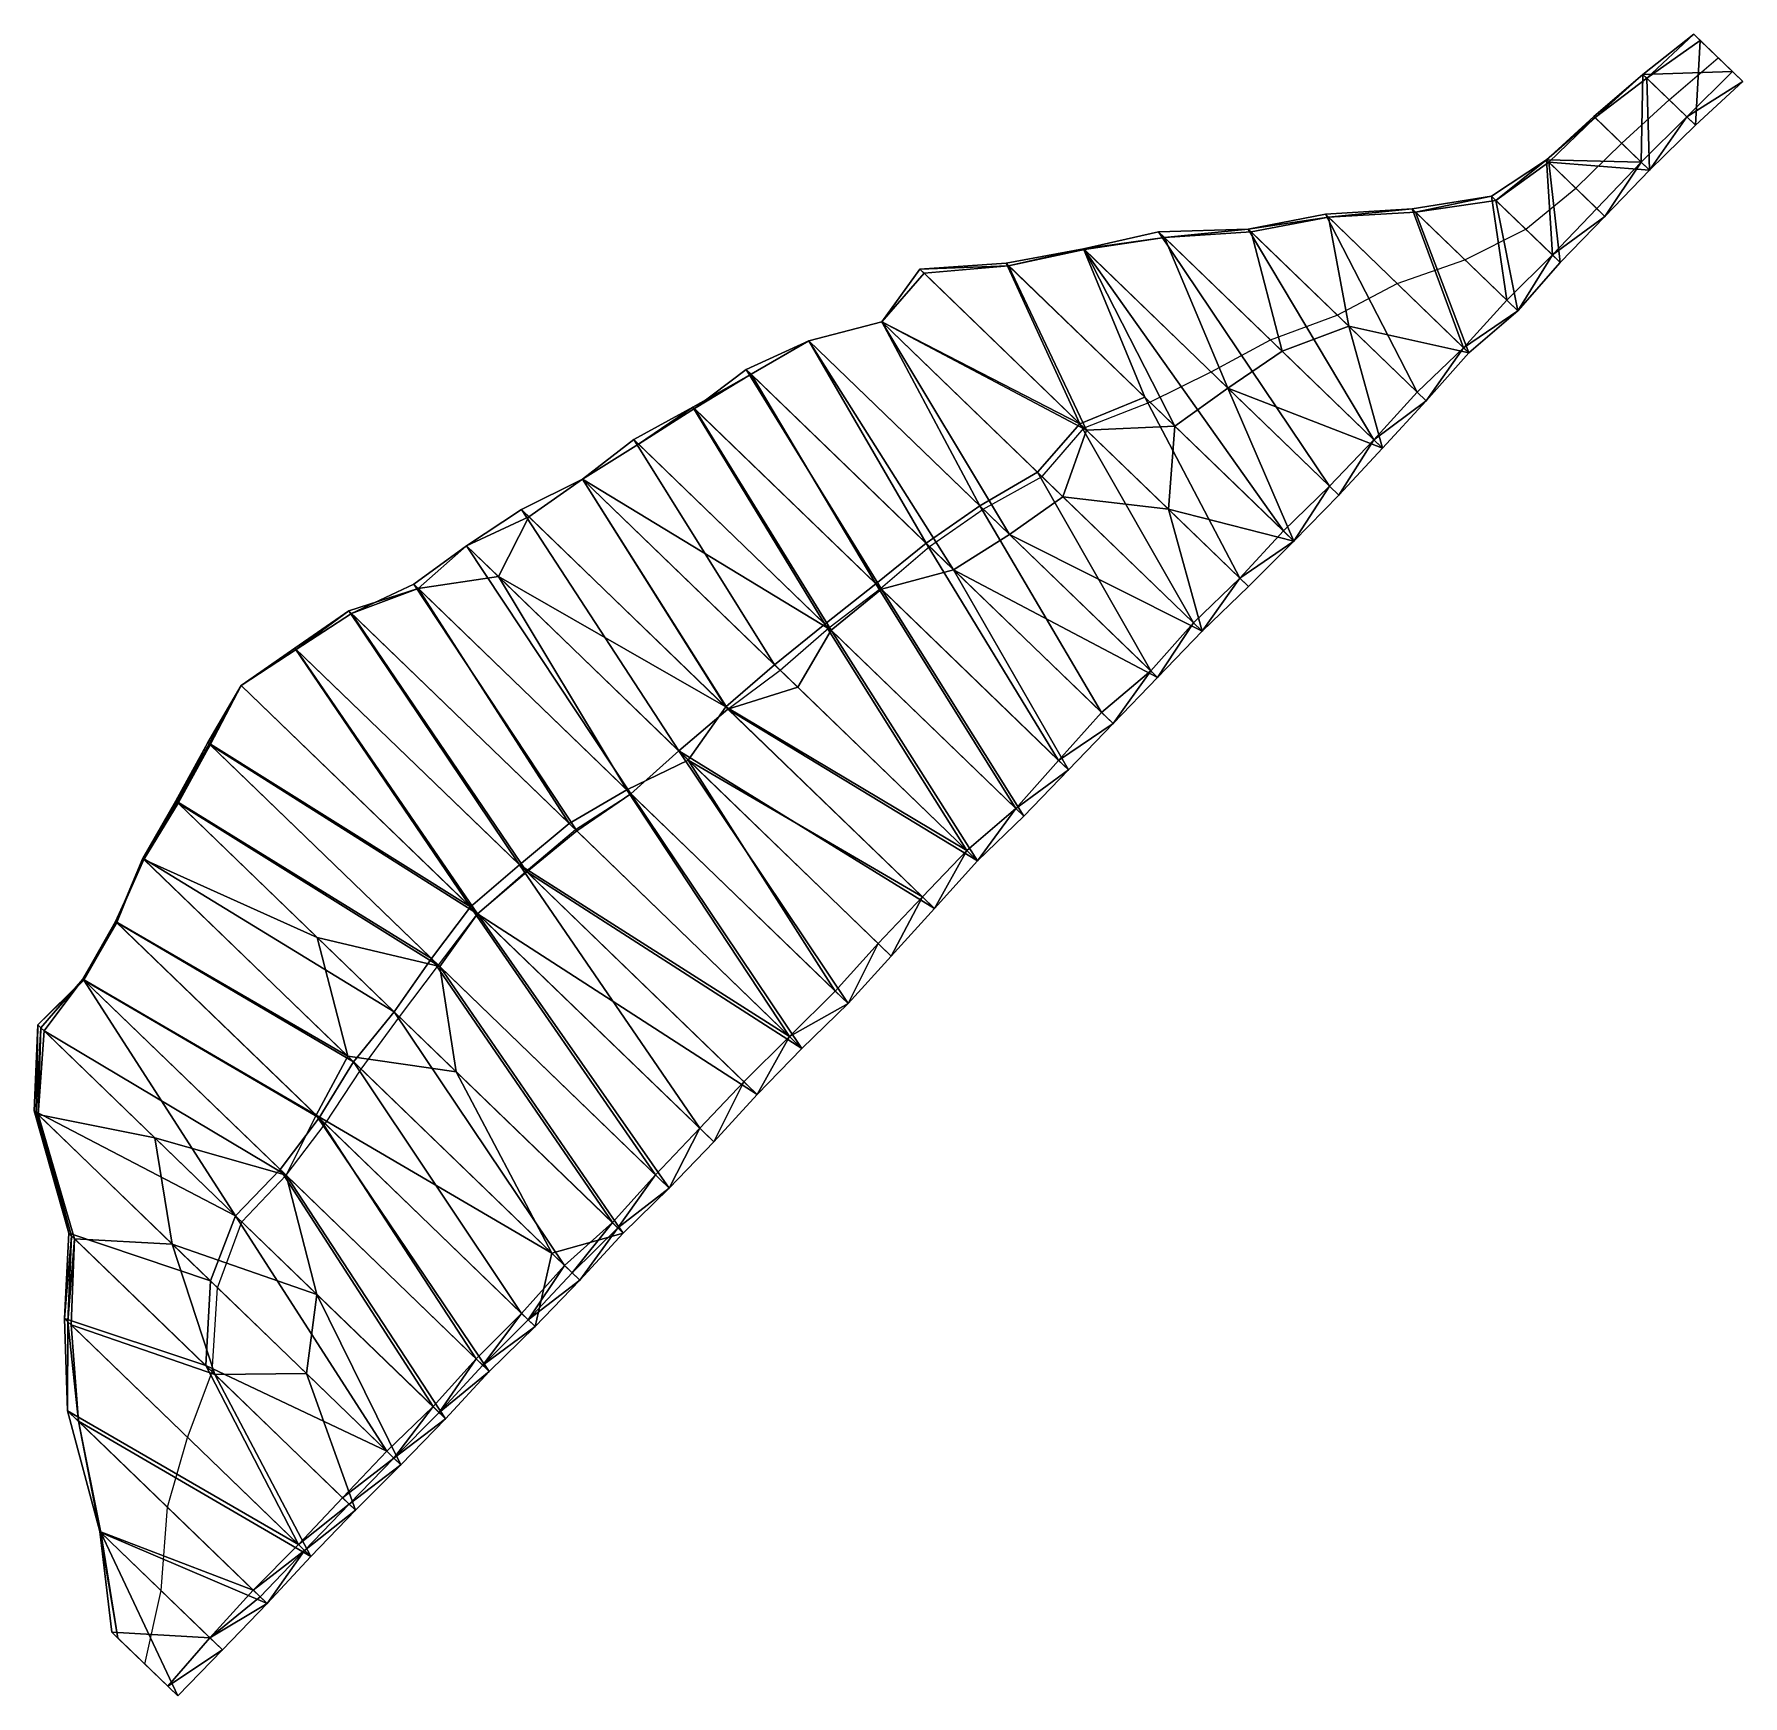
# Model space of a CAD drawing. Extents: x 360502 to 361832, y 310769 to 312063.
import ezdxf

# ---------------------------------------------------------------- set-up
doc = ezdxf.new("R2010")
doc.units = 0
for name, color, linetype in [('Edges', 1, 'Continuous'), ('Structure', 1, 'Continuous'), ('Surface', 1, 'Continuous')]:
    doc.layers.add(name, color=color, linetype=linetype)

msp = doc.modelspace()

# ---------------------------------------------------------------- linework, layer by layer
at = {"layer": 'Edges', "color": 0}
for points in [[(361793.550421, 312062.592652), (361754.046921, 312031.232558)], [(361793.550421, 312062.592652), (361756.970289, 312028.409494)], [(361798.582135, 312057.733581), (361756.970289, 312028.409494)], [(361798.582135, 312057.733581), (361794.974082, 311991.709658)], [(361754.046921, 312031.232558), (361715.86863, 311998.592725)], [(361754.046921, 312031.232558), (361716.8112, 311997.682496)], [(361756.970289, 312028.409494), (361716.8112, 311997.682496)], [(361754.046921, 312031.232558), (361752.628843, 311963.0938)], [(361823.740707, 312033.438231), (361754.046921, 312031.232558)], [(361756.970289, 312028.409494), (361759.22683, 311956.722198)], [(361823.740707, 312033.438231), (361788.152888, 311998.296808)], [(361831.79145, 312025.663719), (361788.152888, 311998.296808)], [(361831.79145, 312025.663719), (361794.974082, 311991.709658)], [(361715.86863, 311998.592725), (361678.919889, 311964.76553)], [(361715.86863, 311998.592725), (361678.919889, 311964.76553)], [(361788.152888, 311998.296808), (361752.628843, 311963.0938)], [(361716.8112, 311997.682496), (361678.919889, 311964.76553)], [(361716.8112, 311997.682496), (361680.741255, 311963.006657)], [(361794.974082, 311991.709658), (361759.22683, 311956.722198)], [(361678.919889, 311964.76553), (361636.074668, 311936.6325)], [(361678.919889, 311964.76553), (361636.074668, 311936.6325)], [(361678.919889, 311964.76553), (361639.589853, 311933.237925)], [(361680.741255, 311963.006657), (361639.589853, 311933.237925)], [(361678.919889, 311964.76553), (361683.529665, 311890.805741)], [(361752.628843, 311963.0938), (361678.919889, 311964.76553)], [(361680.741255, 311963.006657), (361689.681239, 311884.865236)], [(361759.22683, 311956.722198), (361680.741255, 311963.006657)], [(361752.628843, 311963.0938), (361718.079254, 311926.949771)], [(361752.628843, 311963.0938), (361724.454034, 311920.793717)], [(361759.22683, 311956.722198), (361724.454034, 311920.793717)], [(361636.074668, 311936.6325), (361574.452032, 311926.632607)], [(361636.074668, 311936.6325), (361576.992761, 311924.179054)], [(361639.589853, 311933.237925), (361576.992761, 311924.179054)], [(361636.074668, 311936.6325), (361648.133166, 311855.479563)], [(361639.589853, 311933.237925), (361656.602262, 311847.301052)], [(361506.84746, 311922.409404), (361446.747731, 311910.938858)], [(361509.292529, 311920.048229), (361446.747731, 311910.938858)], [(361509.292529, 311920.048229), (361449.09714, 311908.67006)], [(361574.452032, 311926.632607), (361506.84746, 311922.409404)], [(361506.84746, 311922.409404), (361578.314625, 311783.886185)], [(361574.452032, 311926.632607), (361509.292529, 311920.048229)], [(361576.992761, 311924.179054), (361509.292529, 311920.048229)], [(361509.292529, 311920.048229), (361525.061359, 311835.312267)], [(361574.452032, 311926.632607), (361614.430487, 311818.517683)], [(361576.992761, 311924.179054), (361618.505602, 311814.58239)], [(361718.079254, 311926.949771), (361683.529665, 311890.805741)], [(361724.454034, 311920.793717), (361683.529665, 311890.805741)], [(361724.454034, 311920.793717), (361689.681239, 311884.865236)], [(361377.051394, 311908.735649), (361318.711809, 311895.565352)], [(361446.747731, 311910.938858), (361377.051394, 311908.735649)], [(361377.051394, 311908.735649), (361510.062357, 311710.780275)], [(361446.747731, 311910.938858), (361381.558892, 311904.382809)], [(361449.09714, 311908.67006), (361381.558892, 311904.382809)], [(361446.747731, 311910.938858), (361544.580059, 311746.955097)], [(361449.09714, 311908.67006), (361473.211345, 311815.875063)], [(361318.711809, 311895.565352), (361258.302141, 311884.394109)], [(361318.711809, 311895.565352), (361260.36457, 311882.402445)], [(361319.431172, 311894.870671), (361260.36457, 311882.402445)], [(361381.558892, 311904.382809), (361318.711809, 311895.565352)], [(361318.711809, 311895.565352), (361366.235922, 311780.163669)], [(361318.711809, 311895.565352), (361474.169702, 311675.933229)], [(361381.558892, 311904.382809), (361319.431172, 311894.870671)], [(361319.431172, 311894.870671), (361389.610116, 311757.591472)], [(361381.558892, 311904.382809), (361430.932431, 311787.195156)], [(361191.247295, 311879.640042), (361161.573045, 311838.787952)], [(361191.247295, 311879.640042), (361161.573045, 311838.787952)], [(361258.302141, 311884.394109), (361191.247295, 311879.640042)], [(361260.36457, 311882.402445), (361191.247295, 311879.640042)], [(361260.36457, 311882.402445), (361194.525243, 311876.474564)], [(361258.302141, 311884.394109), (361315.809329, 311759.351884)], [(361260.36457, 311882.402445), (361321.054046, 311754.28712)], [(361683.529665, 311890.805741), (361648.133166, 311855.479563)], [(361683.529665, 311890.805741), (361656.602262, 311847.301052)], [(361689.681239, 311884.865236), (361656.602262, 311847.301052)], [(361194.525243, 311876.474564), (361161.573045, 311838.787952)], [(361648.133166, 311855.479563), (361614.430487, 311818.517683)], [(361161.573045, 311838.787952), (361104.895001, 311824.013124)], [(361161.573045, 311838.787952), (361104.895001, 311824.013124)], [(361161.573045, 311838.787952), (361104.895001, 311824.013124)], [(361161.573045, 311838.787952), (361237.958344, 311695.515347)], [(361161.573045, 311838.787952), (361261.128577, 311673.140113)], [(361315.809329, 311759.351884), (361161.573045, 311838.787952)], [(361321.054046, 311754.28712), (361161.573045, 311838.787952)], [(361656.602262, 311847.301052), (361614.430487, 311818.517683)], [(361656.602262, 311847.301052), (361618.505602, 311814.58239)], [(361525.061359, 311835.312267), (361473.211345, 311815.875063)], [(361525.061359, 311835.312267), (361551.341306, 311740.425837)], [(361618.505602, 311814.58239), (361525.061359, 311835.312267)], [(361104.895001, 311824.013124), (361056.016829, 311801.706046)], [(361104.895001, 311824.013124), (361059.893209, 311797.962669)], [(361104.895001, 311824.013124), (361059.893209, 311797.962669)], [(361104.895001, 311824.013124), (361059.893209, 311797.962669)], [(361104.895001, 311824.013124), (361196.212577, 311666.320586)], [(361104.895001, 311824.013124), (361217.532667, 311645.732014)], [(361473.211345, 311815.875063), (361430.932431, 311787.195156)], [(361614.430487, 311818.517683), (361578.314625, 311783.886185)], [(361614.430487, 311818.517683), (361585.362852, 311777.079792)], [(361618.505602, 311814.58239), (361585.362852, 311777.079792)], [(361056.016829, 311801.706046), (361015.72047, 311771.111607)], [(361056.016829, 311801.706046), (361161.278196, 311630.548146)], [(361059.893209, 311797.962669), (361014.46023, 311772.328607)], [(361059.893209, 311797.962669), (361014.46023, 311772.328607)], [(361059.893209, 311797.962669), (361015.72047, 311771.111607)], [(361059.893209, 311797.962669), (361156.867356, 311634.807644)], [(361430.932431, 311787.195156), (361389.610116, 311757.591472)], [(361430.932431, 311787.195156), (361482.419418, 311667.966571)], [(361551.341306, 311740.425837), (361430.932431, 311787.195156)], [(361014.46023, 311772.328607), (360968.691725, 311747.018559)], [(361014.46023, 311772.328607), (360968.691725, 311747.018559)], [(361014.46023, 311772.328607), (360972.376785, 311743.459938)], [(361014.46023, 311772.328607), (361117.322486, 311603.487502)], [(361366.235922, 311780.163669), (361315.809329, 311759.351884)], [(361366.235922, 311780.163669), (361440.371363, 311639.063726)], [(361578.314625, 311783.886185), (361544.580059, 311746.955097)], [(361585.362852, 311777.079792), (361544.580059, 311746.955097)], [(361585.362852, 311777.079792), (361551.341306, 311740.425837)], [(361015.72047, 311771.111607), (360972.376785, 311743.459938)], [(361015.72047, 311771.111607), (361122.235899, 311598.742674)], [(361315.809329, 311759.351884), (361282.926097, 311721.598672)], [(361315.809329, 311759.351884), (361404.279149, 311604.409392)], [(360968.691725, 311747.018559), (360928.665686, 311716.163076)], [(360968.691725, 311747.018559), (360928.665686, 311716.163076)], [(360968.691725, 311747.018559), (360928.665686, 311716.163076)], [(360968.691725, 311747.018559), (361078.224028, 311571.736264)], [(361321.054046, 311754.28712), (361302.586647, 311702.612699)], [(361389.610116, 311757.591472), (361321.054046, 311754.28712)], [(361389.610116, 311757.591472), (361384.646242, 311692.87685)], [(361544.580059, 311746.955097), (361510.062357, 311710.780275)], [(361544.580059, 311746.955097), (361517.255987, 311703.833468)], [(360972.376785, 311743.459938), (360928.665686, 311716.163076)], [(361551.341306, 311740.425837), (361517.255987, 311703.833468)], [(361282.926097, 311721.598672), (361237.958344, 311695.515347)], [(361282.926097, 311721.598672), (361371.021686, 311567.017571)], [(360928.665686, 311716.163076), (360881.189093, 311692.502509)], [(360928.665686, 311716.163076), (360881.189093, 311692.502509)], [(360928.665686, 311716.163076), (360887.011993, 311686.8794)], [(360928.665686, 311716.163076), (361040.154273, 311538.991618)], [(360928.665686, 311716.163076), (361041.901144, 311537.304685)], [(361122.235899, 311598.742674), (360928.665686, 311716.163076)], [(361510.062357, 311710.780275), (361474.169702, 311675.933229)], [(360881.189093, 311692.502509), (360838.2585, 311664.451921)], [(360881.189093, 311692.502509), (361003.631739, 311504.75284)], [(361237.958344, 311695.515347), (361196.212577, 311666.320586)], [(361237.958344, 311695.515347), (361332.531944, 311534.678503)], [(361302.586647, 311702.612699), (361261.128577, 311673.140113)], [(361384.646242, 311692.87685), (361302.586647, 311702.612699)], [(361384.646242, 311692.87685), (361411.058649, 311597.862505)], [(361517.255987, 311703.833468), (361482.419418, 311667.966571)], [(360887.011993, 311686.8794), (360838.2585, 311664.451921)], [(360887.011993, 311686.8794), (360863.177755, 311640.387676)], [(361196.212577, 311666.320586), (361156.867356, 311634.807644)], [(361196.212577, 311666.320586), (361299.274482, 311497.286682)], [(361261.128577, 311673.140113), (361217.532667, 311645.732014)], [(361411.058649, 311597.862505), (361261.128577, 311673.140113)], [(361474.169702, 311675.933229), (361440.371363, 311639.063726)], [(361482.419418, 311667.966571), (361440.371363, 311639.063726)], [(361482.419418, 311667.966571), (361446.927259, 311632.732771)], [(360838.2585, 311664.451921), (360797.385313, 311634.414519)], [(360838.2585, 311664.451921), (360966.359152, 311471.238379)], [(360863.177755, 311640.387676), (360800.687733, 311631.225409)], [(360863.177755, 311640.387676), (360963.056732, 311474.42749)], [(361040.154273, 311538.991618), (360863.177755, 311640.387676)], [(361217.532667, 311645.732014), (361161.278196, 311630.548146)], [(361217.532667, 311645.732014), (361306.835922, 311489.984684)], [(361376.31774, 311561.903231), (361217.532667, 311645.732014)], [(361440.371363, 311639.063726), (361404.279149, 311604.409392)], [(361440.371363, 311639.063726), (361411.058649, 311597.862505)], [(360800.687733, 311631.225409), (360746.715751, 311613.837366)], [(360800.687733, 311631.225409), (360746.715751, 311613.837366)], [(360797.385313, 311634.414519), (360748.853591, 311611.772878)], [(360800.687733, 311631.225409), (360748.853591, 311611.772878)], [(360797.385313, 311634.414519), (360924.15649, 311442.484837)], [(360800.687733, 311631.225409), (360918.277429, 311448.162179)], [(361156.867356, 311634.807644), (361117.322486, 311603.487502)], [(361161.278196, 311630.548146), (361122.235899, 311598.742674)], [(361156.867356, 311634.807644), (361265.953246, 311459.956445)], [(361161.278196, 311630.548146), (361272.095013, 311454.02541)], [(361446.927259, 311632.732771), (361411.058649, 311597.862505)], [(360746.715751, 311613.837366), (360704.835983, 311584.772008)], [(360746.715751, 311613.837366), (360705.873017, 311583.770557)], [(360746.715751, 311613.837366), (360879.57612, 311416.027419)], [(360748.853591, 311611.772878), (360705.873017, 311583.770557)], [(360748.853591, 311611.772878), (360885.279805, 311410.519436)], [(361117.322486, 311603.487502), (361078.224028, 311571.736264)], [(361122.235899, 311598.742674), (361096.171029, 311554.405046)], [(361117.322486, 311603.487502), (361227.78237, 311427.309452)], [(361122.235899, 311598.742674), (361236.157637, 311419.22155)], [(361404.279149, 311604.409392), (361371.021686, 311567.017571)], [(361404.279149, 311604.409392), (361376.31774, 311561.903231)], [(361411.058649, 311597.862505), (361376.31774, 311561.903231)], [(360704.835983, 311584.772008), (360663.035215, 311555.630361)], [(360705.873017, 311583.770557), (360663.035215, 311555.630361)], [(360704.835983, 311584.772008), (360841.448772, 311383.338392)], [(360705.873017, 311583.770557), (360846.977079, 311377.999767)], [(361078.224028, 311571.736264), (361040.154273, 311538.991618)], [(361371.021686, 311567.017571), (361332.531944, 311534.678503)], [(361371.021686, 311567.017571), (361341.576831, 311525.943957)], [(361376.31774, 311561.903231), (361341.576831, 311525.943957)], [(360663.035215, 311555.630361), (360636.981269, 311511.282185)], [(360663.035215, 311555.630361), (360637.954529, 311510.342319)], [(360663.035215, 311555.630361), (360637.954529, 311510.342319)], [(360663.035215, 311555.630361), (360638.927789, 311509.402452)], [(361096.171029, 311554.405046), (361041.901144, 311537.304685)], [(361041.901144, 311537.304685), (361003.631739, 311504.75284)], [(361040.154273, 311538.991618), (361010.994247, 311497.642949)], [(361227.78237, 311427.309452), (361040.154273, 311538.991618)], [(361236.157637, 311419.22155), (361041.901144, 311537.304685)], [(361332.531944, 311534.678503), (361299.274482, 311497.286682)], [(361341.576831, 311525.943957), (361299.274482, 311497.286682)], [(361341.576831, 311525.943957), (361306.835922, 311489.984684)], [(360636.981269, 311511.282185), (360612.060015, 311465.84018)], [(360636.981269, 311511.282185), (360613.001388, 311464.931106)], [(360637.954529, 311510.342319), (360613.001388, 311464.931106)], [(360638.927789, 311509.402452), (360613.001388, 311464.931106)], [(360638.927789, 311509.402452), (360613.942762, 311464.022032)], [(360841.448772, 311383.338392), (360636.981269, 311511.282185)], [(360846.977079, 311377.999767), (360638.927789, 311509.402452)], [(361010.994247, 311497.642949), (360963.056732, 311474.42749)], [(361003.631739, 311504.75284), (360966.359152, 311471.238379)], [(361003.631739, 311504.75284), (361135.332991, 311308.06224)], [(361202.613195, 311382.106862), (361003.631739, 311504.75284)], [(361010.994247, 311497.642949), (361125.42573, 311317.629571)], [(361193.296554, 311391.103837), (361010.994247, 311497.642949)], [(361299.274482, 311497.286682), (361265.953246, 311459.956445)], [(361306.835922, 311489.984684), (361265.953246, 311459.956445)], [(361306.835922, 311489.984684), (361272.095013, 311454.02541)], [(360612.060015, 311465.84018), (360586.356822, 311421.153285)], [(360612.060015, 311465.84018), (360586.811565, 311420.714144)], [(360811.194834, 311343.0461), (360612.060015, 311465.84018)], [(360963.056732, 311474.42749), (360918.277429, 311448.162179)], [(360966.359152, 311471.238379), (360924.15649, 311442.484837)], [(360963.056732, 311474.42749), (361089.839107, 311282.486993)], [(360966.359152, 311471.238379), (361099.459388, 311273.196796)], [(360613.001388, 311464.931106), (360586.811565, 311420.714144)], [(360613.001388, 311464.931106), (360587.266309, 311420.275004)], [(360613.942762, 311464.022032), (360587.266309, 311420.275004)], [(360817.521025, 311336.936969), (360613.942762, 311464.022032)], [(361265.953246, 311459.956445), (361227.78237, 311427.309452)], [(361272.095013, 311454.02541), (361236.157637, 311419.22155)], [(360918.277429, 311448.162179), (360879.57612, 311416.027419)], [(360924.15649, 311442.484837), (360885.279805, 311410.519436)], [(361227.78237, 311427.309452), (361193.296554, 311391.103837)], [(361227.78237, 311427.309452), (361202.613195, 311382.106862)], [(360587.266309, 311420.275004), (360565.232949, 311372.044192)], [(360586.356822, 311421.153285), (360565.671749, 311371.620448)], [(360586.811565, 311420.714144), (360565.671749, 311371.620448)], [(360587.266309, 311420.275004), (360565.671749, 311371.620448)], [(360586.356822, 311421.153285), (360566.11055, 311371.196703)], [(360781.977929, 311301.752357), (360586.356822, 311421.153285)], [(360722.200713, 311359.478544), (360587.266309, 311420.275004)], [(360879.57612, 311416.027419), (360841.448772, 311383.338392)], [(360879.57612, 311416.027419), (361019.862329, 311211.046423)], [(361089.839107, 311282.486993), (360879.57612, 311416.027419)], [(361236.157637, 311419.22155), (361202.613195, 311382.106862)], [(360885.279805, 311410.519436), (360846.977079, 311377.999767)], [(361099.459388, 311273.196796), (360885.279805, 311410.519436)], [(361193.296554, 311391.103837), (361158.810739, 311354.898222)], [(361193.296554, 311391.103837), (361169.004979, 311345.053758)], [(360841.448772, 311383.338392), (360811.194834, 311343.0461)], [(360846.977079, 311377.999767), (360817.521025, 311336.936969)], [(360841.448772, 311383.338392), (360985.4084, 311174.810015)], [(360846.977079, 311377.999767), (360996.114261, 311164.471485)], [(361064.686593, 311237.268314), (360846.977079, 311377.999767)], [(361202.613195, 311382.106862), (361169.004979, 311345.053758)], [(360565.232949, 311372.044192), (360539.752963, 311327.141749)], [(360565.671749, 311371.620448), (360539.752963, 311327.141749)], [(360565.671749, 311371.620448), (360540.17582, 311326.733401)], [(360566.11055, 311371.196703), (360540.17582, 311326.733401)], [(360566.11055, 311371.196703), (360540.598676, 311326.325053)], [(360745.971761, 311267.014931), (360565.232949, 311372.044192)], [(360750.519195, 311262.623524), (360566.11055, 311371.196703)], [(360722.200713, 311359.478544), (360745.971761, 311267.014931)], [(360817.521025, 311336.936969), (360722.200713, 311359.478544)], [(361158.810739, 311354.898222), (361125.42573, 311317.629571)], [(361158.810739, 311354.898222), (361135.332991, 311308.06224)], [(360811.194834, 311343.0461), (360781.977929, 311301.752357)], [(360811.194834, 311343.0461), (360951.895844, 311137.664534)], [(360817.521025, 311336.936969), (360830.458664, 311254.935056)], [(360817.521025, 311336.936969), (360960.368206, 311129.48287)], [(361169.004979, 311345.053758), (361135.332991, 311308.06224)], [(360540.17582, 311326.733401), (360504.698374, 311291.485393)], [(360540.598676, 311326.325053), (360504.698374, 311291.485393)], [(360539.752963, 311327.141749), (360507.139855, 311289.127682)], [(360540.17582, 311326.733401), (360507.139855, 311289.127682)], [(360539.752963, 311327.141749), (360509.581335, 311286.769972)], [(360721.445781, 311221.191214), (360539.752963, 311327.141749)], [(360540.598676, 311326.325053), (360658.511651, 311142.949638)], [(360723.639781, 311219.072493), (360540.598676, 311326.325053)], [(361125.42573, 311317.629571), (361089.839107, 311282.486993)], [(361135.332991, 311308.06224), (361099.459388, 311273.196796)], [(360781.977929, 311301.752357), (360750.519195, 311262.623524)], [(360781.977929, 311301.752357), (360914.681568, 311104.093763)], [(360504.698374, 311291.485393), (360501.877992, 311224.700823)], [(360504.698374, 311291.485393), (360503.441872, 311223.190601)], [(360507.139855, 311289.127682), (360503.441872, 311223.190601)], [(360507.139855, 311289.127682), (360505.005753, 311221.68038)], [(360509.581335, 311286.769972), (360505.005753, 311221.68038)], [(360697.901391, 311174.419588), (360509.581335, 311286.769972)], [(361089.839107, 311282.486993), (361054.316258, 311247.28283)], [(361089.839107, 311282.486993), (361064.686593, 311237.268314)], [(360745.971761, 311267.014931), (360721.445781, 311221.191214)], [(360830.458664, 311254.935056), (360745.971761, 311267.014931)], [(361099.459388, 311273.196796), (361064.686593, 311237.268314)], [(360750.519195, 311262.623524), (360723.639781, 311219.072493)], [(360750.519195, 311262.623524), (360881.169012, 311066.948282)], [(360830.458664, 311254.935056), (360904.677213, 311113.754857)], [(361054.316258, 311247.28283), (361019.862329, 311211.046423)], [(361054.316258, 311247.28283), (361030.918944, 311200.369174)], [(361064.686593, 311237.268314), (361030.918944, 311200.369174)], [(360658.511651, 311142.949638), (360501.877992, 311224.700823)], [(360501.877992, 311224.700823), (360528.742344, 311129.250047)], [(360503.441872, 311223.190601), (360531.001262, 311127.068636)], [(360503.441872, 311223.190601), (360528.742344, 311129.250047)], [(360595.846982, 311203.464204), (360505.005753, 311221.68038)], [(360505.005753, 311221.68038), (360533.26018, 311124.887224)], [(360505.005753, 311221.68038), (360531.001262, 311127.068636)], [(360723.639781, 311219.072493), (360693.249966, 311178.911416)], [(360721.445781, 311221.191214), (360697.901391, 311174.419588)], [(360721.445781, 311221.191214), (360856.049819, 311021.697426)], [(360904.677213, 311113.754857), (360721.445781, 311221.191214)], [(360723.639781, 311219.072493), (360845.901257, 311031.497779)], [(360595.846982, 311203.464204), (360609.394771, 311120.873078)], [(360697.901391, 311174.419588), (360595.846982, 311203.464204)], [(361019.862329, 311211.046423), (360985.4084, 311174.810015)], [(361030.918944, 311200.369174), (360996.114261, 311164.471485)], [(360693.249966, 311178.911416), (360658.511651, 311142.949638)], [(360693.249966, 311178.911416), (360812.324928, 310994.413883)], [(360697.901391, 311174.419588), (360721.990146, 311081.649167)], [(360697.901391, 311174.419588), (360822.09085, 310984.983041)], [(360985.4084, 311174.810015), (360951.895844, 311137.664534)], [(360985.4084, 311174.810015), (360956.132025, 311133.573702)], [(360996.114261, 311164.471485), (360956.132025, 311133.573702)], [(360996.114261, 311164.471485), (360960.368206, 311129.48287)], [(360658.511651, 311142.949638), (360639.108499, 311092.178864)], [(360658.511651, 311142.949638), (360776.339005, 310959.656905)], [(360951.895844, 311137.664534), (360914.681568, 311104.093763)], [(360951.895844, 311137.664534), (360920.593233, 311098.384935)], [(360956.132025, 311133.573702), (360920.593233, 311098.384935)], [(360956.132025, 311133.573702), (360926.504897, 311092.676108)], [(360528.742344, 311129.250047), (360525.380925, 311062.987953)], [(360531.001262, 311127.068636), (360525.380925, 311062.987953)], [(360531.001262, 311127.068636), (360527.995967, 311060.462637)], [(360533.26018, 311124.887224), (360527.995967, 311060.462637)], [(360639.108499, 311092.178864), (360528.742344, 311129.250047)], [(360533.26018, 311124.887224), (360530.611008, 311057.937321)], [(360609.394771, 311120.873078), (360533.26018, 311124.887224)], [(360721.990146, 311081.649167), (360609.394771, 311120.873078)], [(360609.394771, 311120.873078), (360642.591798, 311019.306908)], [(360960.368206, 311129.48287), (360904.677213, 311113.754857)], [(360960.368206, 311129.48287), (360926.504897, 311092.676108)], [(360904.677213, 311113.754857), (360891.700215, 311056.778419)], [(360914.681568, 311104.093763), (360881.169012, 311066.948282)], [(360914.681568, 311104.093763), (360886.434614, 311061.863351)], [(360920.593233, 311098.384935), (360886.434614, 311061.863351)], [(360639.108499, 311092.178864), (360635.363262, 311026.287424)], [(360721.990146, 311081.649167), (360713.783788, 311020.065775)], [(360721.990146, 311081.649167), (360787.286168, 310949.085352)], [(360926.504897, 311092.676108), (360886.434614, 311061.863351)], [(360926.504897, 311092.676108), (360891.700215, 311056.778419)], [(360881.169012, 311066.948282), (360845.901257, 311031.497779)], [(360881.169012, 311066.948282), (360850.975538, 311026.597602)], [(360635.363262, 311026.287424), (360525.380925, 311062.987953)], [(360525.380925, 311062.987953), (360527.85577, 310991.089843)], [(360527.995967, 311060.462637), (360527.85577, 310991.089843)], [(360527.995967, 311060.462637), (360536.253708, 310982.980049)], [(360642.591798, 311019.306908), (360530.611008, 311057.937321)], [(360530.611008, 311057.937321), (360536.253708, 310982.980049)], [(360886.434614, 311061.863351), (360850.975538, 311026.597602)], [(360891.700215, 311056.778419), (360850.975538, 311026.597602)], [(360891.700215, 311056.778419), (360856.049819, 311021.697426)], [(360845.901257, 311031.497779), (360812.324928, 310994.413883)], [(360845.901257, 311031.497779), (360817.207889, 310989.698462)], [(360776.339005, 310959.656905), (360635.363262, 311026.287424)], [(360635.363262, 311026.287424), (360707.562137, 310887.057602)], [(360713.783788, 311020.065775), (360642.591798, 311019.306908)], [(360642.591798, 311019.306908), (360717.150622, 310877.798109)], [(360713.783788, 311020.065775), (360751.923417, 310913.726591)], [(360850.975538, 311026.597602), (360817.207889, 310989.698462)], [(360856.049819, 311021.697426), (360817.207889, 310989.698462)], [(360856.049819, 311021.697426), (360822.09085, 310984.983041)], [(360707.562137, 310887.057602), (360527.85577, 310991.089843)], [(360527.85577, 310991.089843), (360553.079897, 310897.223008)], [(360527.85577, 310991.089843), (360553.079897, 310897.223008)], [(360812.324928, 310994.413883), (360776.339005, 310959.656905)], [(360812.324928, 310994.413883), (360781.812587, 310954.371128)], [(360817.207889, 310989.698462), (360781.812587, 310954.371128)], [(360717.150622, 310877.798109), (360536.253708, 310982.980049)], [(360536.253708, 310982.980049), (360553.079897, 310897.223008)], [(360536.253708, 310982.980049), (360553.887804, 310896.442821)], [(360822.09085, 310984.983041), (360781.812587, 310954.371128)], [(360822.09085, 310984.983041), (360787.286168, 310949.085352)], [(360776.339005, 310959.656905), (360741.984179, 310923.324801)], [(360781.812587, 310954.371128), (360741.984179, 310923.324801)], [(360781.812587, 310954.371128), (360746.953798, 310918.525696)], [(360787.286168, 310949.085352), (360746.953798, 310918.525696)], [(360787.286168, 310949.085352), (360751.923417, 310913.726591)], [(360741.984179, 310923.324801), (360707.562137, 310887.057602)], [(360746.953798, 310918.525696), (360707.562137, 310887.057602)], [(360746.953798, 310918.525696), (360712.35638, 310882.427856)], [(360751.923417, 310913.726591), (360712.35638, 310882.427856)], [(360751.923417, 310913.726591), (360717.150622, 310877.798109)], [(360672.300301, 310851.601382), (360553.079897, 310897.223008)], [(360553.079897, 310897.223008), (360562.390905, 310818.723293)], [(360553.079897, 310897.223008), (360562.390905, 310818.723293)], [(360553.079897, 310897.223008), (360567.047028, 310814.226927)], [(360553.887804, 310896.442821), (360567.047028, 310814.226927)], [(360553.887804, 310896.442821), (360613.608256, 310769.263272)], [(360707.562137, 310887.057602), (360672.300301, 310851.601382)], [(360712.35638, 310882.427856), (360672.300301, 310851.601382)], [(360712.35638, 310882.427856), (360677.758961, 310846.330016)], [(360712.35638, 310882.427856), (360683.21762, 310841.058649)], [(360717.150622, 310877.798109), (360683.21762, 310841.058649)], [(360672.300301, 310851.601382), (360638.718052, 310814.523202)], [(360677.758961, 310846.330016), (360638.718052, 310814.523202)], [(360683.21762, 310841.058649), (360638.718052, 310814.523202)], [(360683.21762, 310841.058649), (360648.412938, 310805.16096)], [(360638.718052, 310814.523202), (360562.390905, 310818.723293)], [(360638.718052, 310814.523202), (360605.848051, 310776.757214)], [(360648.412938, 310805.16096), (360605.848051, 310776.757214)], [(360648.412938, 310805.16096), (360613.608256, 310769.263272)]]:
    msp.add_lwpolyline(points, dxfattribs=at)
at = {"layer": 'Structure', "color": 0}
for points in [[(361774.510501, 312011.471108), (361812.670936, 312044.128186)], [(361737.54773, 311977.657462), (361774.510501, 312011.471108)], [(361701.686961, 311942.779623), (361737.54773, 311977.657462)], [(361662.877954, 311910.748868), (361701.686961, 311942.779623)], [(361615.527147, 311886.96683), (361662.877954, 311910.748868)], [(361562.676531, 311868.495897), (361615.527147, 311886.96683)], [(361516.055292, 311844.009325), (361562.676531, 311868.495897)], [(361464.19635, 311824.580743), (361516.055292, 311844.009325)], [(361417.983898, 311799.69941), (361464.19635, 311824.580743)], [(361370.360779, 311776.18034), (361417.983898, 311799.69941)], [(361319.087277, 311756.186406), (361370.360779, 311776.18034)], [(361286.315847, 311718.325229), (361319.087277, 311756.186406)], [(361240.606371, 311692.958177), (361286.315847, 311718.325229)], [(361198.79683, 311663.825001), (361240.606371, 311692.958177)], [(361160.648076, 311631.156645), (361198.79683, 311663.825001)], [(361120.393369, 311600.521984), (361160.648076, 311631.156645)], [(361082.411661, 311567.692313), (361120.393369, 311600.521984)], [(361041.901144, 311537.304685), (361082.411661, 311567.692313)], [(361003.631739, 311504.75284), (361041.901144, 311537.304685)], [(360966.359152, 311471.238379), (361003.631739, 311504.75284)], [(360923.087569, 311443.517081), (360966.359152, 311471.238379)], [(360884.761288, 311411.020161), (360923.087569, 311443.517081)], [(360846.977079, 311377.999767), (360884.761288, 311411.020161)], [(360816.547765, 311337.876835), (360846.977079, 311377.999767)], [(360786.214111, 311297.661525), (360816.547765, 311337.876835)], [(360756.430859, 311256.914696), (360786.214111, 311297.661525)], [(360728.466582, 311214.411305), (360756.430859, 311256.914696)], [(360697.901391, 311174.419588), (360728.466582, 311214.411305)], [(360663.394612, 311138.234217), (360697.901391, 311174.419588)], [(360644.58208, 311086.893088), (360663.394612, 311138.234217)], [(360640.332881, 311021.488319), (360644.58208, 311086.893088)], [(360621.265773, 310970.393031), (360640.332881, 311021.488319)], [(360605.536695, 310916.074246), (360621.265773, 310970.393031)], [(360600.746417, 310851.191984), (360605.536695, 310916.074246)], [(360587.99958, 310793.993283), (360600.746417, 310851.191984)]]:
    msp.add_lwpolyline(points, dxfattribs=at)
at = {"layer": 'Surface', "color": 0}
for points in [[(361793.550421, 312062.592652, -76.387318), (361754.046921, 312031.232558, -86.32858), (361823.740707, 312033.438231, -76.387318)], [(361754.046921, 312031.232558, -86.32858), (361793.550421, 312062.592652, -76.387318), (361756.970289, 312028.409494, 88.250905)], [(361798.582135, 312057.733581, 87.133482), (361756.970289, 312028.409494, 88.250905), (361793.550421, 312062.592652, -76.387318)], [(361756.970289, 312028.409494, 88.250905), (361798.582135, 312057.733581, 87.133482), (361794.974082, 311991.709658, 90.957564)], [(361798.582135, 312057.733581, 87.133482), (361793.550421, 312062.592652, -76.387318), (361823.740707, 312033.438231, -76.387318)], [(361831.79145, 312025.663719, 91.326323), (361794.974082, 311991.709658, 90.957564), (361798.582135, 312057.733581, 87.133482)], [(361798.582135, 312057.733581, 87.133482), (361823.740707, 312033.438231, -76.387318), (361831.79145, 312025.663719, 91.326323)], [(361752.628843, 311963.0938, -89.970837), (361754.046921, 312031.232558, -86.32858), (361715.86863, 311998.592725, -89.970837)], [(361715.86863, 311998.592725, -89.970837), (361754.046921, 312031.232558, -86.32858), (361716.8112, 311997.682496, 84.132148)], [(361756.970289, 312028.409494, 88.250905), (361716.8112, 311997.682496, 84.132148), (361754.046921, 312031.232558, -86.32858)], [(361716.8112, 311997.682496, 84.132148), (361756.970289, 312028.409494, 88.250905), (361759.22683, 311956.722198, 91.986418)], [(361754.046921, 312031.232558, -86.32858), (361752.628843, 311963.0938, -89.970837), (361788.152888, 311998.296808, -84.97525)], [(361788.152888, 311998.296808, -84.97525), (361823.740707, 312033.438231, -76.387318), (361754.046921, 312031.232558, -86.32858)], [(361794.974082, 311991.709658, 90.957564), (361759.22683, 311956.722198, 91.986418), (361756.970289, 312028.409494, 88.250905)], [(361823.740707, 312033.438231, -76.387318), (361788.152888, 311998.296808, -84.97525), (361831.79145, 312025.663719, 91.326323)], [(361794.974082, 311991.709658, 90.957564), (361831.79145, 312025.663719, 91.326323), (361788.152888, 311998.296808, -84.97525)], [(361715.86863, 311998.592725, -89.970837), (361678.919889, 311964.76553, -95.434067), (361752.628843, 311963.0938, -89.970837)], [(361716.8112, 311997.682496, 84.132148), (361678.919889, 311964.76553, -92.904545), (361715.86863, 311998.592725, -89.970837)], [(361678.919889, 311964.76553, -95.434067), (361715.86863, 311998.592725, -89.970837), (361678.919889, 311964.76553, -92.904545)], [(361788.152888, 311998.296808, -84.97525), (361752.628843, 311963.0938, -89.970837), (361759.22683, 311956.722198, 91.986418)], [(361788.152888, 311998.296808, -84.97525), (361759.22683, 311956.722198, 91.986418), (361794.974082, 311991.709658, 90.957564)], [(361678.919889, 311964.76553, -92.904545), (361716.8112, 311997.682496, 84.132148), (361680.741255, 311963.006657, 84.161948)], [(361759.22683, 311956.722198, 91.986418), (361680.741255, 311963.006657, 84.161948), (361716.8112, 311997.682496, 84.132148)], [(361678.919889, 311964.76553, -92.904545), (361636.074668, 311936.6325, -97.570657), (361678.919889, 311964.76553, -95.434067)], [(361683.529665, 311890.805741, -97.570657), (361678.919889, 311964.76553, -95.434067), (361636.074668, 311936.6325, -97.570657)], [(361636.074668, 311936.6325, -97.570657), (361678.919889, 311964.76553, -92.904545), (361639.589853, 311933.237925, 86.721269)], [(361680.741255, 311963.006657, 84.161948), (361639.589853, 311933.237925, 86.721269), (361678.919889, 311964.76553, -92.904545)], [(361639.589853, 311933.237925, 86.721269), (361680.741255, 311963.006657, 84.161948), (361689.681239, 311884.865236, 86.721269)], [(361678.919889, 311964.76553, -95.434067), (361683.529665, 311890.805741, -97.570657), (361718.079254, 311926.949771, -91.639785)], [(361718.079254, 311926.949771, -91.639785), (361752.628843, 311963.0938, -89.970837), (361678.919889, 311964.76553, -95.434067)], [(361724.454034, 311920.793717, 86.691469), (361689.681239, 311884.865236, 86.721269), (361680.741255, 311963.006657, 84.161948)], [(361680.741255, 311963.006657, 84.161948), (361759.22683, 311956.722198, 91.986418), (361724.454034, 311920.793717, 86.691469)], [(361724.454034, 311920.793717, 86.691469), (361752.628843, 311963.0938, -89.970837), (361718.079254, 311926.949771, -91.639785)], [(361752.628843, 311963.0938, -89.970837), (361724.454034, 311920.793717, 86.691469), (361759.22683, 311956.722198, 91.986418)], [(361648.133166, 311855.479563, -98.998698), (361636.074668, 311936.6325, -97.570657), (361574.452032, 311926.632607, -101.351082)], [(361574.452032, 311926.632607, -101.351082), (361636.074668, 311936.6325, -97.570657), (361576.992761, 311924.179054, 80.958677)], [(361639.589853, 311933.237925, 86.721269), (361576.992761, 311924.179054, 80.958677), (361636.074668, 311936.6325, -97.570657)], [(361576.992761, 311924.179054, 80.958677), (361639.589853, 311933.237925, 86.721269), (361656.602262, 311847.301052, 88.015829)], [(361636.074668, 311936.6325, -97.570657), (361648.133166, 311855.479563, -98.998698), (361683.529665, 311890.805741, -97.570657)], [(361689.681239, 311884.865236, 86.721269), (361656.602262, 311847.301052, 88.015829), (361639.589853, 311933.237925, 86.721269)], [(361509.292529, 311920.048229, 79.123221), (361446.747731, 311910.938858, -108.430117), (361506.84746, 311922.409404, -107.641542)], [(361578.314625, 311783.886185, -110.605364), (361506.84746, 311922.409404, -107.641542), (361446.747731, 311910.938858, -108.430117)], [(361446.747731, 311910.938858, -108.430117), (361509.292529, 311920.048229, 79.123221), (361449.09714, 311908.67006, 79.728717)], [(361449.09714, 311908.67006, 79.728717), (361509.292529, 311920.048229, 79.123221), (361525.061359, 311835.312267, 86.254457)], [(361614.430487, 311818.517683, -103.113912), (361574.452032, 311926.632607, -101.351082), (361506.84746, 311922.409404, -107.641542)], [(361506.84746, 311922.409404, -107.641542), (361574.452032, 311926.632607, -101.351082), (361509.292529, 311920.048229, 79.123221)], [(361506.84746, 311922.409404, -107.641542), (361578.314625, 311783.886185, -110.605364), (361614.430487, 311818.517683, -103.113912)], [(361576.992761, 311924.179054, 80.958677), (361509.292529, 311920.048229, 79.123221), (361574.452032, 311926.632607, -101.351082)], [(361509.292529, 311920.048229, 79.123221), (361576.992761, 311924.179054, 80.958677), (361618.505602, 311814.58239, 87.046574)], [(361618.505602, 311814.58239, 87.046574), (361525.061359, 311835.312267, 86.254457), (361509.292529, 311920.048229, 79.123221)], [(361574.452032, 311926.632607, -101.351082), (361614.430487, 311818.517683, -103.113912), (361648.133166, 311855.479563, -98.998698)], [(361656.602262, 311847.301052, 88.015829), (361618.505602, 311814.58239, 87.046574), (361576.992761, 311924.179054, 80.958677)], [(361718.079254, 311926.949771, -91.639785), (361683.529665, 311890.805741, -97.570657), (361724.454034, 311920.793717, 86.691469)], [(361689.681239, 311884.865236, 86.721269), (361724.454034, 311920.793717, 86.691469), (361683.529665, 311890.805741, -97.570657)], [(361381.558892, 311904.382809, 78.336104), (361318.711809, 311895.565352, -123.600787), (361377.051394, 311908.735649, -121.984981)], [(361510.062357, 311710.780275, -119.604569), (361377.051394, 311908.735649, -121.984981), (361318.711809, 311895.565352, -123.600787)], [(361544.580059, 311746.955097, -115.724947), (361446.747731, 311910.938858, -108.430117), (361377.051394, 311908.735649, -121.984981)], [(361377.051394, 311908.735649, -121.984981), (361446.747731, 311910.938858, -108.430117), (361381.558892, 311904.382809, 78.336104)], [(361377.051394, 311908.735649, -121.984981), (361510.062357, 311710.780275, -119.604569), (361544.580059, 311746.955097, -115.724947)], [(361449.09714, 311908.67006, 79.728717), (361381.558892, 311904.382809, 78.336104), (361446.747731, 311910.938858, -108.430117)], [(361381.558892, 311904.382809, 78.336104), (361449.09714, 311908.67006, 79.728717), (361473.211345, 311815.875063, 86.682815)], [(361446.747731, 311910.938858, -108.430117), (361544.580059, 311746.955097, -115.724947), (361578.314625, 311783.886185, -110.605364)], [(361525.061359, 311835.312267, 86.254457), (361473.211345, 311815.875063, 86.682815), (361449.09714, 311908.67006, 79.728717)], [(361366.235922, 311780.163669, -129.882391), (361318.711809, 311895.565352, -123.600787), (361258.302141, 311884.394109, -135.611013)], [(361258.302141, 311884.394109, -135.611013), (361318.711809, 311895.565352, -123.600787), (361260.36457, 311882.402445, 77.302765)], [(361319.431172, 311894.870671, 78.208251), (361260.36457, 311882.402445, 77.302765), (361318.711809, 311895.565352, -123.600787)], [(361260.36457, 311882.402445, 77.302765), (361319.431172, 311894.870671, 78.208251), (361389.610116, 311757.591472, 86.850468)], [(361318.711809, 311895.565352, -123.600787), (361381.558892, 311904.382809, 78.336104), (361319.431172, 311894.870671, 78.208251)], [(361318.711809, 311895.565352, -123.600787), (361474.169702, 311675.933229, -124.153769), (361510.062357, 311710.780275, -119.604569)], [(361474.169702, 311675.933229, -124.153769), (361318.711809, 311895.565352, -123.600787), (361366.235922, 311780.163669, -129.882391)], [(361319.431172, 311894.870671, 78.208251), (361381.558892, 311904.382809, 78.336104), (361430.932431, 311787.195156, 87.199743)], [(361430.932431, 311787.195156, 87.199743), (361389.610116, 311757.591472, 86.850468), (361319.431172, 311894.870671, 78.208251)], [(361473.211345, 311815.875063, 86.682815), (361430.932431, 311787.195156, 87.199743), (361381.558892, 311904.382809, 78.336104)], [(361191.247295, 311879.640042, -137.301217), (361161.573045, 311838.787952, -132.255087), (361315.809329, 311759.351884, -132.293544)], [(361194.525243, 311876.474564, 77.573472), (361161.573045, 311838.787952, 76.766824), (361191.247295, 311879.640042, -137.301217)], [(361161.573045, 311838.787952, -132.255087), (361191.247295, 311879.640042, -137.301217), (361161.573045, 311838.787952, 76.766824)], [(361260.36457, 311882.402445, 77.302765), (361191.247295, 311879.640042, -137.301217), (361258.302141, 311884.394109, -135.611013)], [(361315.809329, 311759.351884, -132.293544), (361258.302141, 311884.394109, -135.611013), (361191.247295, 311879.640042, -137.301217)], [(361191.247295, 311879.640042, -137.301217), (361260.36457, 311882.402445, 77.302765), (361194.525243, 311876.474564, 77.573472)], [(361194.525243, 311876.474564, 77.573472), (361260.36457, 311882.402445, 77.302765), (361321.054046, 311754.28712, 79.394444)], [(361258.302141, 311884.394109, -135.611013), (361315.809329, 311759.351884, -132.293544), (361366.235922, 311780.163669, -129.882391)], [(361389.610116, 311757.591472, 86.850468), (361321.054046, 311754.28712, 79.394444), (361260.36457, 311882.402445, 77.302765)], [(361656.602262, 311847.301052, 88.015829), (361683.529665, 311890.805741, -97.570657), (361648.133166, 311855.479563, -98.998698)], [(361683.529665, 311890.805741, -97.570657), (361656.602262, 311847.301052, 88.015829), (361689.681239, 311884.865236, 86.721269)], [(361321.054046, 311754.28712, 79.394444), (361161.573045, 311838.787952, 76.766824), (361194.525243, 311876.474564, 77.573472)], [(361648.133166, 311855.479563, -98.998698), (361614.430487, 311818.517683, -103.113912), (361656.602262, 311847.301052, 88.015829)], [(361161.573045, 311838.787952, 76.766824), (361104.895001, 311824.013124, 76.001167), (361161.573045, 311838.787952, -132.255087)], [(361104.895001, 311824.013124, 76.001167), (361161.573045, 311838.787952, 76.766824), (361261.128577, 311673.140113, 85.195147)], [(361237.958344, 311695.515347, -140.976754), (361161.573045, 311838.787952, -132.255087), (361104.895001, 311824.013124, -144.654346)], [(361104.895001, 311824.013124, -144.654346), (361161.573045, 311838.787952, -132.255087), (361104.895001, 311824.013124, 76.001167)], [(361302.586647, 311702.612699, 82.416065), (361261.128577, 311673.140113, 85.195147), (361161.573045, 311838.787952, 76.766824)], [(361161.573045, 311838.787952, -132.255087), (361237.958344, 311695.515347, -140.976754), (361282.926097, 311721.598672, -131.313547)], [(361161.573045, 311838.787952, 76.766824), (361321.054046, 311754.28712, 79.394444), (361302.586647, 311702.612699, 82.416065)], [(361282.926097, 311721.598672, -131.313547), (361315.809329, 311759.351884, -132.293544), (361161.573045, 311838.787952, -132.255087)], [(361618.505602, 311814.58239, 87.046574), (361656.602262, 311847.301052, 88.015829), (361614.430487, 311818.517683, -103.113912)], [(361473.211345, 311815.875063, 86.682815), (361525.061359, 311835.312267, 86.254457), (361551.341306, 311740.425837, 91.89951)], [(361585.362852, 311777.079792, 87.34208), (361551.341306, 311740.425837, 91.89951), (361525.061359, 311835.312267, 86.254457)], [(361525.061359, 311835.312267, 86.254457), (361618.505602, 311814.58239, 87.046574), (361585.362852, 311777.079792, 87.34208)], [(361056.016829, 311801.706046, 78.913102), (361104.895001, 311824.013124, 76.001167), (361217.532667, 311645.732014, 82.502125)], [(361059.893209, 311797.962669, -152.578895), (361104.895001, 311824.013124, 76.001167), (361056.016829, 311801.706046, 78.913102)], [(361104.895001, 311824.013124, 76.001167), (361059.893209, 311797.962669, -152.578895), (361104.895001, 311824.013124, -144.654346)], [(361196.212577, 311666.320586, -147.19536), (361104.895001, 311824.013124, -144.654346), (361059.893209, 311797.962669, -154.373407)], [(361059.893209, 311797.962669, -154.373407), (361104.895001, 311824.013124, -144.654346), (361059.893209, 311797.962669, -152.578895)], [(361261.128577, 311673.140113, 85.195147), (361217.532667, 311645.732014, 82.502125), (361104.895001, 311824.013124, 76.001167)], [(361104.895001, 311824.013124, -144.654346), (361196.212577, 311666.320586, -147.19536), (361237.958344, 311695.515347, -140.976754)], [(361551.341306, 311740.425837, 91.89951), (361430.932431, 311787.195156, 87.199743), (361473.211345, 311815.875063, 86.682815)], [(361585.362852, 311777.079792, 87.34208), (361614.430487, 311818.517683, -103.113912), (361578.314625, 311783.886185, -110.605364)], [(361614.430487, 311818.517683, -103.113912), (361585.362852, 311777.079792, 87.34208), (361618.505602, 311814.58239, 87.046574)], [(361056.016829, 311801.706046, 78.913102), (361015.72047, 311771.111607, 76.485786), (361059.893209, 311797.962669, -152.578895)], [(361015.72047, 311771.111607, 76.485786), (361056.016829, 311801.706046, 78.913102), (361161.278196, 311630.548146, 83.486695)], [(361217.532667, 311645.732014, 82.502125), (361161.278196, 311630.548146, 83.486695), (361056.016829, 311801.706046, 78.913102)], [(361059.893209, 311797.962669, -152.578895), (361014.46023, 311772.328607, -154.544214), (361059.893209, 311797.962669, -154.373407)], [(361156.867356, 311634.807644, -151.043759), (361059.893209, 311797.962669, -154.373407), (361014.46023, 311772.328607, -154.544214)], [(361014.46023, 311772.328607, -154.544214), (361059.893209, 311797.962669, -152.578895), (361015.72047, 311771.111607, 76.485786)], [(361059.893209, 311797.962669, -154.373407), (361156.867356, 311634.807644, -151.043759), (361196.212577, 311666.320586, -147.19536)], [(361389.610116, 311757.591472, 86.850468), (361430.932431, 311787.195156, 87.199743), (361482.419418, 311667.966571, 91.62432)], [(361517.255987, 311703.833468, 89.197852), (361482.419418, 311667.966571, 91.62432), (361430.932431, 311787.195156, 87.199743)], [(361430.932431, 311787.195156, 87.199743), (361551.341306, 311740.425837, 91.89951), (361517.255987, 311703.833468, 89.197852)], [(361117.322486, 311603.487502, -156.919659), (361014.46023, 311772.328607, -154.544214), (360968.691725, 311747.018559, -161.184517)], [(360968.691725, 311747.018559, -161.184517), (361014.46023, 311772.328607, -154.544214), (360968.691725, 311747.018559, -159.478574)], [(360968.691725, 311747.018559, -159.478574), (361014.46023, 311772.328607, -154.544214), (360972.376785, 311743.459938, 75.94155)], [(361015.72047, 311771.111607, 76.485786), (360972.376785, 311743.459938, 75.94155), (361014.46023, 311772.328607, -154.544214)], [(361014.46023, 311772.328607, -154.544214), (361117.322486, 311603.487502, -156.919659), (361156.867356, 311634.807644, -151.043759)], [(361440.371363, 311639.063726, -127.285871), (361366.235922, 311780.163669, -129.882391), (361315.809329, 311759.351884, -132.293544)], [(361366.235922, 311780.163669, -129.882391), (361440.371363, 311639.063726, -127.285871), (361474.169702, 311675.933229, -124.153769)], [(361578.314625, 311783.886185, -110.605364), (361544.580059, 311746.955097, -115.724947), (361585.362852, 311777.079792, 87.34208)], [(361551.341306, 311740.425837, 91.89951), (361585.362852, 311777.079792, 87.34208), (361544.580059, 311746.955097, -115.724947)], [(360972.376785, 311743.459938, 75.94155), (361015.72047, 311771.111607, 76.485786), (361122.235899, 311598.742674, 83.618293)], [(361161.278196, 311630.548146, 83.486695), (361122.235899, 311598.742674, 83.618293), (361015.72047, 311771.111607, 76.485786)], [(361404.279149, 311604.409392, -130.372006), (361315.809329, 311759.351884, -132.293544), (361282.926097, 311721.598672, -131.313547)], [(361315.809329, 311759.351884, -132.293544), (361404.279149, 311604.409392, -130.372006), (361440.371363, 311639.063726, -127.285871)], [(360968.691725, 311747.018559, -159.478574), (360928.665686, 311716.163076, -170.439589), (360968.691725, 311747.018559, -161.184517)], [(360972.376785, 311743.459938, 75.94155), (360928.665686, 311716.163076, 80.470859), (360968.691725, 311747.018559, -159.478574)], [(361078.224028, 311571.736264, -164.623784), (360968.691725, 311747.018559, -161.184517), (360928.665686, 311716.163076, -170.439589)], [(360928.665686, 311716.163076, -170.439589), (360968.691725, 311747.018559, -159.478574), (360928.665686, 311716.163076, 80.470859)], [(360968.691725, 311747.018559, -161.184517), (361078.224028, 311571.736264, -164.623784), (361117.322486, 311603.487502, -156.919659)], [(361384.646242, 311692.87685, 92.141247), (361302.586647, 311702.612699, 82.416065), (361321.054046, 311754.28712, 79.394444)], [(361321.054046, 311754.28712, 79.394444), (361389.610116, 311757.591472, 86.850468), (361384.646242, 311692.87685, 92.141247)], [(361482.419418, 311667.966571, 91.62432), (361384.646242, 311692.87685, 92.141247), (361389.610116, 311757.591472, 86.850468)], [(361517.255987, 311703.833468, 89.197852), (361544.580059, 311746.955097, -115.724947), (361510.062357, 311710.780275, -119.604569)], [(361544.580059, 311746.955097, -115.724947), (361517.255987, 311703.833468, 89.197852), (361551.341306, 311740.425837, 91.89951)], [(361122.235899, 311598.742674, 83.618293), (360928.665686, 311716.163076, 80.470859), (360972.376785, 311743.459938, 75.94155)], [(361371.021686, 311567.017571, -137.299162), (361282.926097, 311721.598672, -131.313547), (361237.958344, 311695.515347, -140.976754)], [(361282.926097, 311721.598672, -131.313547), (361371.021686, 311567.017571, -137.299162), (361404.279149, 311604.409392, -130.372006)], [(360928.665686, 311716.163076, 80.470859), (360881.189093, 311692.502509, 78.353533), (360928.665686, 311716.163076, -170.439589)], [(360881.189093, 311692.502509, 78.353533), (360928.665686, 311716.163076, 80.470859), (361041.901144, 311537.304685, 84.82303)], [(360887.011993, 311686.8794, -183.661096), (360928.665686, 311716.163076, -170.439589), (360881.189093, 311692.502509, 78.353533)], [(361040.154273, 311538.991618, -172.339476), (360928.665686, 311716.163076, -170.439589), (360887.011993, 311686.8794, -183.661096)], [(361096.171029, 311554.405046, 82.132518), (361041.901144, 311537.304685, 84.82303), (360928.665686, 311716.163076, 80.470859)], [(360928.665686, 311716.163076, -170.439589), (361040.154273, 311538.991618, -172.339476), (361078.224028, 311571.736264, -164.623784)], [(360928.665686, 311716.163076, 80.470859), (361122.235899, 311598.742674, 83.618293), (361096.171029, 311554.405046, 82.132518)], [(361510.062357, 311710.780275, -119.604569), (361474.169702, 311675.933229, -124.153769), (361482.419418, 311667.966571, 91.62432)], [(361510.062357, 311710.780275, -119.604569), (361482.419418, 311667.966571, 91.62432), (361517.255987, 311703.833468, 89.197852)], [(360881.189093, 311692.502509, 78.353533), (360838.2585, 311664.451921, 79.559525), (360887.011993, 311686.8794, -183.661096)], [(360838.2585, 311664.451921, 79.559525), (360881.189093, 311692.502509, 78.353533), (361003.631739, 311504.75284, 85.06534)], [(361041.901144, 311537.304685, 84.82303), (361003.631739, 311504.75284, 85.06534), (360881.189093, 311692.502509, 78.353533)], [(361332.531944, 311534.678503, -140.017314), (361237.958344, 311695.515347, -140.976754), (361196.212577, 311666.320586, -147.19536)], [(361237.958344, 311695.515347, -140.976754), (361332.531944, 311534.678503, -140.017314), (361371.021686, 311567.017571, -137.299162)], [(361411.058649, 311597.862505, 89.948386), (361261.128577, 311673.140113, 85.195147), (361302.586647, 311702.612699, 82.416065)], [(361302.586647, 311702.612699, 82.416065), (361384.646242, 311692.87685, 92.141247), (361411.058649, 311597.862505, 89.948386)], [(361446.927259, 311632.732771, 92.141247), (361411.058649, 311597.862505, 89.948386), (361384.646242, 311692.87685, 92.141247)], [(361482.419418, 311667.966571, 91.62432), (361446.927259, 311632.732771, 92.141247), (361384.646242, 311692.87685, 92.141247)], [(360863.177755, 311640.387676, -176.854132), (360887.011993, 311686.8794, -183.661096), (360838.2585, 311664.451921, 79.559525)], [(360887.011993, 311686.8794, -183.661096), (360863.177755, 311640.387676, -176.854132), (361040.154273, 311538.991618, -172.339476)], [(361299.274482, 311497.286682, -147.543304), (361196.212577, 311666.320586, -147.19536), (361156.867356, 311634.807644, -151.043759)], [(361196.212577, 311666.320586, -147.19536), (361299.274482, 311497.286682, -147.543304), (361332.531944, 311534.678503, -140.017314)], [(361376.31774, 311561.903231, 88.872739), (361217.532667, 311645.732014, 82.502125), (361261.128577, 311673.140113, 85.195147)], [(361261.128577, 311673.140113, 85.195147), (361411.058649, 311597.862505, 89.948386), (361376.31774, 311561.903231, 88.872739)], [(361474.169702, 311675.933229, -124.153769), (361440.371363, 311639.063726, -127.285871), (361482.419418, 311667.966571, 91.62432)], [(361446.927259, 311632.732771, 92.141247), (361482.419418, 311667.966571, 91.62432), (361440.371363, 311639.063726, -127.285871)], [(360797.385313, 311634.414519, 79.236711), (360838.2585, 311664.451921, 79.559525), (360966.359152, 311471.238379, 86.116336)], [(360800.687733, 311631.225409, -174.545015), (360838.2585, 311664.451921, 79.559525), (360797.385313, 311634.414519, 79.236711)], [(360838.2585, 311664.451921, 79.559525), (360800.687733, 311631.225409, -176.073821), (360863.177755, 311640.387676, -176.854132)], [(360800.687733, 311631.225409, -174.545015), (360800.687733, 311631.225409, -176.073821), (360838.2585, 311664.451921, 79.559525)], [(361003.631739, 311504.75284, 85.06534), (360966.359152, 311471.238379, 86.116336), (360838.2585, 311664.451921, 79.559525)], [(360963.056732, 311474.42749, -173.01621), (360863.177755, 311640.387676, -176.854132), (360800.687733, 311631.225409, -176.073821)], [(360863.177755, 311640.387676, -176.854132), (360963.056732, 311474.42749, -173.01621), (361010.994247, 311497.642949, -169.775227)], [(361010.994247, 311497.642949, -169.775227), (361040.154273, 311538.991618, -172.339476), (360863.177755, 311640.387676, -176.854132)], [(361161.278196, 311630.548146, 83.486695), (361217.532667, 311645.732014, 82.502125), (361306.835922, 311489.984684, 90.487604)], [(361341.576831, 311525.943957, 87.88566), (361306.835922, 311489.984684, 90.487604), (361217.532667, 311645.732014, 82.502125)], [(361217.532667, 311645.732014, 82.502125), (361376.31774, 311561.903231, 88.872739), (361341.576831, 311525.943957, 87.88566)], [(361411.058649, 311597.862505, 89.948386), (361440.371363, 311639.063726, -127.285871), (361404.279149, 311604.409392, -130.372006)], [(361440.371363, 311639.063726, -127.285871), (361411.058649, 311597.862505, 89.948386), (361446.927259, 311632.732771, 92.141247)], [(360800.687733, 311631.225409, -174.545015), (360746.715751, 311613.837366, -180.788752), (360800.687733, 311631.225409, -176.073821)], [(360918.277429, 311448.162179, -175.592927), (360800.687733, 311631.225409, -176.073821), (360746.715751, 311613.837366, -180.788752)], [(360746.715751, 311613.837366, -180.788752), (360800.687733, 311631.225409, -174.545015), (360748.853591, 311611.772878, 79.002466)], [(360797.385313, 311634.414519, 79.236711), (360748.853591, 311611.772878, 79.002466), (360800.687733, 311631.225409, -174.545015)], [(360748.853591, 311611.772878, 79.002466), (360797.385313, 311634.414519, 79.236711), (360924.15649, 311442.484837, 86.425072)], [(360966.359152, 311471.238379, 86.116336), (360924.15649, 311442.484837, 86.425072), (360797.385313, 311634.414519, 79.236711)], [(360800.687733, 311631.225409, -176.073821), (360918.277429, 311448.162179, -175.592927), (360963.056732, 311474.42749, -173.01621)], [(361265.953246, 311459.956445, -152.654802), (361156.867356, 311634.807644, -151.043759), (361117.322486, 311603.487502, -156.919659)], [(361122.235899, 311598.742674, 83.618293), (361161.278196, 311630.548146, 83.486695), (361272.095013, 311454.02541, 91.295036)], [(361156.867356, 311634.807644, -151.043759), (361265.953246, 311459.956445, -152.654802), (361299.274482, 311497.286682, -147.543304)], [(361306.835922, 311489.984684, 90.487604), (361272.095013, 311454.02541, 91.295036), (361161.278196, 311630.548146, 83.486695)], [(360879.57612, 311416.027419, -188.307157), (360746.715751, 311613.837366, -180.788752), (360704.835983, 311584.772008, -197.668697)], [(360704.835983, 311584.772008, -197.668697), (360746.715751, 311613.837366, -180.788752), (360705.873017, 311583.770557, 80.297026)], [(360748.853591, 311611.772878, 79.002466), (360705.873017, 311583.770557, 80.297026), (360746.715751, 311613.837366, -180.788752)], [(360746.715751, 311613.837366, -180.788752), (360879.57612, 311416.027419, -188.307157), (360918.277429, 311448.162179, -175.592927)], [(360705.873017, 311583.770557, 80.297026), (360748.853591, 311611.772878, 79.002466), (360885.279805, 311410.519436, 86.057974)], [(360924.15649, 311442.484837, 86.425072), (360885.279805, 311410.519436, 86.057974), (360748.853591, 311611.772878, 79.002466)], [(361227.78237, 311427.309452, -158.807978), (361117.322486, 311603.487502, -156.919659), (361078.224028, 311571.736264, -164.623784)], [(361096.171029, 311554.405046, 82.132518), (361122.235899, 311598.742674, 83.618293), (361236.157637, 311419.22155, 92.102469)], [(361117.322486, 311603.487502, -156.919659), (361227.78237, 311427.309452, -158.807978), (361265.953246, 311459.956445, -152.654802)], [(361272.095013, 311454.02541, 91.295036), (361236.157637, 311419.22155, 92.102469), (361122.235899, 311598.742674, 83.618293)], [(361376.31774, 311561.903231, 88.872739), (361404.279149, 311604.409392, -130.372006), (361371.021686, 311567.017571, -137.299162)], [(361404.279149, 311604.409392, -130.372006), (361376.31774, 311561.903231, 88.872739), (361411.058649, 311597.862505, 89.948386)], [(360841.448772, 311383.338392, -181.545473), (360704.835983, 311584.772008, -197.668697), (360663.035215, 311555.630361, -182.243449)], [(360705.873017, 311583.770557, 80.297026), (360663.035215, 311555.630361, -182.243449), (360704.835983, 311584.772008, -197.668697)], [(360663.035215, 311555.630361, 77.403729), (360705.873017, 311583.770557, 80.297026), (360846.977079, 311377.999767, 85.779444)], [(360705.873017, 311583.770557, 80.297026), (360663.035215, 311555.630361, 77.403729), (360663.035215, 311555.630361, -182.243449)], [(360704.835983, 311584.772008, -197.668697), (360841.448772, 311383.338392, -181.545473), (360879.57612, 311416.027419, -188.307157)], [(360885.279805, 311410.519436, 86.057974), (360846.977079, 311377.999767, 85.779444), (360705.873017, 311583.770557, 80.297026)], [(361078.224028, 311571.736264, -164.623784), (361040.154273, 311538.991618, -172.339476), (361227.78237, 311427.309452, -158.807978)], [(361341.576831, 311525.943957, 87.88566), (361371.021686, 311567.017571, -137.299162), (361332.531944, 311534.678503, -140.017314)], [(361371.021686, 311567.017571, -137.299162), (361341.576831, 311525.943957, 87.88566), (361376.31774, 311561.903231, 88.872739)], [(360663.035215, 311555.630361, -182.243449), (360636.981269, 311511.282185, -199.612514), (360841.448772, 311383.338392, -181.545473)], [(360636.981269, 311511.282185, -199.612514), (360663.035215, 311555.630361, -182.243449), (360637.954529, 311510.342319, -58.363184)], [(360663.035215, 311555.630361, 77.403729), (360637.954529, 311510.342319, -58.363184), (360663.035215, 311555.630361, -182.243449)], [(360637.954529, 311510.342319, -58.363184), (360663.035215, 311555.630361, 77.403729), (360638.927789, 311509.402452, 82.886147)], [(360846.977079, 311377.999767, 85.779444), (360638.927789, 311509.402452, 82.886147), (360663.035215, 311555.630361, 77.403729)], [(361236.157637, 311419.22155, 92.102469), (361041.901144, 311537.304685, 84.82303), (361096.171029, 311554.405046, 82.132518)], [(361202.613195, 311382.106862, 91.292527), (361003.631739, 311504.75284, 85.06534), (361041.901144, 311537.304685, 84.82303)], [(361040.154273, 311538.991618, -172.339476), (361010.994247, 311497.642949, -169.775227), (361193.296554, 311391.103837, -161.017856)], [(361193.296554, 311391.103837, -161.017856), (361227.78237, 311427.309452, -158.807978), (361040.154273, 311538.991618, -172.339476)], [(361041.901144, 311537.304685, 84.82303), (361236.157637, 311419.22155, 92.102469), (361202.613195, 311382.106862, 91.292527)], [(361332.531944, 311534.678503, -140.017314), (361299.274482, 311497.286682, -147.543304), (361341.576831, 311525.943957, 87.88566)], [(361306.835922, 311489.984684, 90.487604), (361341.576831, 311525.943957, 87.88566), (361299.274482, 311497.286682, -147.543304)], [(360636.981269, 311511.282185, -199.612514), (360612.060015, 311465.84018, -202.136366), (360811.194834, 311343.0461, -193.530007)], [(360612.060015, 311465.84018, -202.136366), (360636.981269, 311511.282185, -199.612514), (360613.001388, 311464.931106, -59.631522)], [(360637.954529, 311510.342319, -58.363184), (360613.001388, 311464.931106, -59.631522), (360636.981269, 311511.282185, -199.612514)], [(360638.927789, 311509.402452, 82.886147), (360613.001388, 311464.931106, -59.631522), (360637.954529, 311510.342319, -58.363184)], [(360613.001388, 311464.931106, -59.631522), (360638.927789, 311509.402452, 82.886147), (360613.942762, 311464.022032, 82.873323)], [(360817.521025, 311336.936969, 87.616986), (360613.942762, 311464.022032, 82.873323), (360638.927789, 311509.402452, 82.886147)], [(360811.194834, 311343.0461, -193.530007), (360841.448772, 311383.338392, -181.545473), (360636.981269, 311511.282185, -199.612514)], [(360638.927789, 311509.402452, 82.886147), (360846.977079, 311377.999767, 85.779444), (360817.521025, 311336.936969, 87.616986)], [(361125.42573, 311317.629571, -169.958599), (361010.994247, 311497.642949, -169.775227), (360963.056732, 311474.42749, -173.01621)], [(360966.359152, 311471.238379, 86.116336), (361003.631739, 311504.75284, 85.06534), (361135.332991, 311308.06224, 92.995961)], [(361169.004979, 311345.053758, 90.571155), (361135.332991, 311308.06224, 92.995961), (361003.631739, 311504.75284, 85.06534)], [(361003.631739, 311504.75284, 85.06534), (361202.613195, 311382.106862, 91.292527), (361169.004979, 311345.053758, 90.571155)], [(361010.994247, 311497.642949, -169.775227), (361125.42573, 311317.629571, -169.958599), (361158.810739, 311354.898222, -162.696322)], [(361158.810739, 311354.898222, -162.696322), (361193.296554, 311391.103837, -161.017856), (361010.994247, 311497.642949, -169.775227)], [(361299.274482, 311497.286682, -147.543304), (361265.953246, 311459.956445, -152.654802), (361306.835922, 311489.984684, 90.487604)], [(361272.095013, 311454.02541, 91.295036), (361306.835922, 311489.984684, 90.487604), (361265.953246, 311459.956445, -152.654802)], [(360612.060015, 311465.84018, -202.136366), (360586.356822, 311421.153285, -206.300731), (360781.977929, 311301.752357, -197.560522)], [(360586.356822, 311421.153285, -206.300731), (360612.060015, 311465.84018, -202.136366), (360586.811565, 311420.714144, -62.307381)], [(360613.001388, 311464.931106, -59.631522), (360586.811565, 311420.714144, -62.307381), (360612.060015, 311465.84018, -202.136366)], [(360781.977929, 311301.752357, -197.560522), (360811.194834, 311343.0461, -193.530007), (360612.060015, 311465.84018, -202.136366)], [(361089.839107, 311282.486993, -170.397103), (360963.056732, 311474.42749, -173.01621), (360918.277429, 311448.162179, -175.592927)], [(360924.15649, 311442.484837, 86.425072), (360966.359152, 311471.238379, 86.116336), (361099.459388, 311273.196796, 93.847678)], [(360963.056732, 311474.42749, -173.01621), (361089.839107, 311282.486993, -170.397103), (361125.42573, 311317.629571, -169.958599)], [(361135.332991, 311308.06224, 92.995961), (361099.459388, 311273.196796, 93.847678), (360966.359152, 311471.238379, 86.116336)], [(360586.811565, 311420.714144, -62.307381), (360613.001388, 311464.931106, -59.631522), (360587.266309, 311420.275004, 81.685969)], [(360613.942762, 311464.022032, 82.873323), (360587.266309, 311420.275004, 81.685969), (360613.001388, 311464.931106, -59.631522)], [(360722.200713, 311359.478544, 86.141783), (360587.266309, 311420.275004, 81.685969), (360613.942762, 311464.022032, 82.873323)], [(360613.942762, 311464.022032, 82.873323), (360817.521025, 311336.936969, 87.616986), (360722.200713, 311359.478544, 86.141783)], [(361265.953246, 311459.956445, -152.654802), (361227.78237, 311427.309452, -158.807978), (361236.157637, 311419.22155, 92.102469)], [(361265.953246, 311459.956445, -152.654802), (361236.157637, 311419.22155, 92.102469), (361272.095013, 311454.02541, 91.295036)], [(360918.277429, 311448.162179, -175.592927), (360879.57612, 311416.027419, -188.307157), (361089.839107, 311282.486993, -170.397103)], [(361099.459388, 311273.196796, 93.847678), (360885.279805, 311410.519436, 86.057974), (360924.15649, 311442.484837, 86.425072)], [(361202.613195, 311382.106862, 91.292527), (361227.78237, 311427.309452, -158.807978), (361193.296554, 311391.103837, -161.017856)], [(361227.78237, 311427.309452, -158.807978), (361202.613195, 311382.106862, 91.292527), (361236.157637, 311419.22155, 92.102469)], [(360745.971761, 311267.014931, 88.001467), (360565.232949, 311372.044192, 87.988643), (360587.266309, 311420.275004, 81.685969)], [(360565.671749, 311371.620448, -59.487999), (360587.266309, 311420.275004, 81.685969), (360565.232949, 311372.044192, 87.988643)], [(360586.811565, 311420.714144, -62.307381), (360565.671749, 311371.620448, -59.487999), (360586.356822, 311421.153285, -206.300731)], [(360566.11055, 311371.196703, -206.964641), (360586.356822, 311421.153285, -206.300731), (360565.671749, 311371.620448, -59.487999)], [(360587.266309, 311420.275004, 81.685969), (360565.671749, 311371.620448, -59.487999), (360586.811565, 311420.714144, -62.307381)], [(360586.356822, 311421.153285, -206.300731), (360566.11055, 311371.196703, -206.964641), (360750.519195, 311262.623524, -201.879883)], [(360750.519195, 311262.623524, -201.879883), (360781.977929, 311301.752357, -197.560522), (360586.356822, 311421.153285, -206.300731)], [(360587.266309, 311420.275004, 81.685969), (360722.200713, 311359.478544, 86.141783), (360745.971761, 311267.014931, 88.001467)], [(361019.862329, 311211.046423, -180.847497), (360879.57612, 311416.027419, -188.307157), (360841.448772, 311383.338392, -181.545473)], [(360879.57612, 311416.027419, -188.307157), (361019.862329, 311211.046423, -180.847497), (361054.316258, 311247.28283, -178.945617)], [(361054.316258, 311247.28283, -178.945617), (361089.839107, 311282.486993, -170.397103), (360879.57612, 311416.027419, -188.307157)], [(361064.686593, 311237.268314, 91.818922), (360846.977079, 311377.999767, 85.779444), (360885.279805, 311410.519436, 86.057974)], [(360885.279805, 311410.519436, 86.057974), (361099.459388, 311273.196796, 93.847678), (361064.686593, 311237.268314, 91.818922)], [(361169.004979, 311345.053758, 90.571155), (361193.296554, 311391.103837, -161.017856), (361158.810739, 311354.898222, -162.696322)], [(361193.296554, 311391.103837, -161.017856), (361169.004979, 311345.053758, 90.571155), (361202.613195, 311382.106862, 91.292527)], [(360985.4084, 311174.810015, -187.4475), (360841.448772, 311383.338392, -181.545473), (360811.194834, 311343.0461, -193.530007)], [(360817.521025, 311336.936969, 87.616986), (360846.977079, 311377.999767, 85.779444), (360996.114261, 311164.471485, 92.347825)], [(360841.448772, 311383.338392, -181.545473), (360985.4084, 311174.810015, -187.4475), (361019.862329, 311211.046423, -180.847497)], [(361030.918944, 311200.369174, 94.15516), (360996.114261, 311164.471485, 92.347825), (360846.977079, 311377.999767, 85.779444)], [(360846.977079, 311377.999767, 85.779444), (361064.686593, 311237.268314, 91.818922), (361030.918944, 311200.369174, 94.15516)], [(360721.445781, 311221.191214, 90.426274), (360539.752963, 311327.141749, 85.715327), (360565.232949, 311372.044192, 87.988643)], [(360565.232949, 311372.044192, 87.988643), (360539.752963, 311327.141749, 85.715327), (360565.671749, 311371.620448, -59.487999)], [(360540.17582, 311326.733401, -65.211892), (360565.671749, 311371.620448, -59.487999), (360539.752963, 311327.141749, 85.715327)], [(360565.671749, 311371.620448, -59.487999), (360540.17582, 311326.733401, -65.211892), (360566.11055, 311371.196703, -206.964641)], [(360540.598676, 311326.325053, -216.139111), (360566.11055, 311371.196703, -206.964641), (360540.17582, 311326.733401, -65.211892)], [(360566.11055, 311371.196703, -206.964641), (360540.598676, 311326.325053, -216.139111), (360723.639781, 311219.072493, -205.745825)], [(360565.232949, 311372.044192, 87.988643), (360745.971761, 311267.014931, 88.001467), (360721.445781, 311221.191214, 90.426274)], [(360723.639781, 311219.072493, -205.745825), (360750.519195, 311262.623524, -201.879883), (360566.11055, 311371.196703, -206.964641)], [(360830.458664, 311254.935056, 89.410243), (360745.971761, 311267.014931, 88.001467), (360722.200713, 311359.478544, 86.141783)], [(360722.200713, 311359.478544, 86.141783), (360817.521025, 311336.936969, 87.616986), (360830.458664, 311254.935056, 89.410243)], [(361135.332991, 311308.06224, 92.995961), (361158.810739, 311354.898222, -162.696322), (361125.42573, 311317.629571, -169.958599)], [(361158.810739, 311354.898222, -162.696322), (361135.332991, 311308.06224, 92.995961), (361169.004979, 311345.053758, 90.571155)], [(360951.895844, 311137.664534, -192.984679), (360811.194834, 311343.0461, -193.530007), (360781.977929, 311301.752357, -197.560522)], [(360811.194834, 311343.0461, -193.530007), (360951.895844, 311137.664534, -192.984679), (360985.4084, 311174.810015, -187.4475)], [(360996.114261, 311164.471485, 92.347825), (360960.368206, 311129.48287, 94.639778), (360817.521025, 311336.936969, 87.616986)], [(360830.458664, 311254.935056, 89.410243), (360817.521025, 311336.936969, 87.616986), (360960.368206, 311129.48287, 94.639778)], [(360540.17582, 311326.733401, -65.211892), (360504.698374, 311291.485393, -215.807619), (360540.598676, 311326.325053, -216.139111)], [(360504.698374, 311291.485393, -215.807619), (360540.17582, 311326.733401, -65.211892), (360507.139855, 311289.127682, -63.224335)], [(360658.511651, 311142.949638, -214.112249), (360540.598676, 311326.325053, -216.139111), (360504.698374, 311291.485393, -215.807619)], [(360539.752963, 311327.141749, 85.715327), (360507.139855, 311289.127682, -63.224335), (360540.17582, 311326.733401, -65.211892)], [(360507.139855, 311289.127682, -63.224335), (360539.752963, 311327.141749, 85.715327), (360509.581335, 311286.769972, 89.358949)], [(360697.901391, 311174.419588, 92.175247), (360509.581335, 311286.769972, 89.358949), (360539.752963, 311327.141749, 85.715327)], [(360539.752963, 311327.141749, 85.715327), (360721.445781, 311221.191214, 90.426274), (360697.901391, 311174.419588, 92.175247)], [(360540.598676, 311326.325053, -216.139111), (360658.511651, 311142.949638, -214.112249), (360693.249966, 311178.911416, -212.028253)], [(360693.249966, 311178.911416, -212.028253), (360723.639781, 311219.072493, -205.745825), (360540.598676, 311326.325053, -216.139111)], [(361089.839107, 311282.486993, -170.397103), (361135.332991, 311308.06224, 92.995961), (361125.42573, 311317.629571, -169.958599)], [(361135.332991, 311308.06224, 92.995961), (361089.839107, 311282.486993, -170.397103), (361099.459388, 311273.196796, 93.847678)], [(360914.681568, 311104.093763, -197.459034), (360781.977929, 311301.752357, -197.560522), (360750.519195, 311262.623524, -201.879883)], [(360781.977929, 311301.752357, -197.560522), (360914.681568, 311104.093763, -197.459034), (360951.895844, 311137.664534, -192.984679)], [(360504.698374, 311291.485393, -215.807619), (360501.877992, 311224.700823, -217.759759), (360658.511651, 311142.949638, -214.112249)], [(360501.877992, 311224.700823, -217.759759), (360504.698374, 311291.485393, -215.807619), (360503.441872, 311223.190601, -64.639087)], [(360507.139855, 311289.127682, -63.224335), (360503.441872, 311223.190601, -64.639087), (360504.698374, 311291.485393, -215.807619)], [(360503.441872, 311223.190601, -64.639087), (360507.139855, 311289.127682, -63.224335), (360505.005753, 311221.68038, 88.481585)], [(360509.581335, 311286.769972, 89.358949), (360505.005753, 311221.68038, 88.481585), (360507.139855, 311289.127682, -63.224335)], [(360595.846982, 311203.464204, 90.489195), (360505.005753, 311221.68038, 88.481585), (360509.581335, 311286.769972, 89.358949)], [(360509.581335, 311286.769972, 89.358949), (360697.901391, 311174.419588, 92.175247), (360595.846982, 311203.464204, 90.489195)], [(361064.686593, 311237.268314, 91.818922), (361089.839107, 311282.486993, -170.397103), (361054.316258, 311247.28283, -178.945617)], [(361089.839107, 311282.486993, -170.397103), (361064.686593, 311237.268314, 91.818922), (361099.459388, 311273.196796, 93.847678)], [(360904.677213, 311113.754857, 94.316965), (360721.445781, 311221.191214, 90.426274), (360745.971761, 311267.014931, 88.001467)], [(360745.971761, 311267.014931, 88.001467), (360830.458664, 311254.935056, 89.410243), (360904.677213, 311113.754857, 94.316965)], [(360881.169012, 311066.948282, -204.52701), (360750.519195, 311262.623524, -201.879883), (360723.639781, 311219.072493, -205.745825)], [(360750.519195, 311262.623524, -201.879883), (360881.169012, 311066.948282, -204.52701), (360914.681568, 311104.093763, -197.459034)], [(360960.368206, 311129.48287, 94.639778), (360904.677213, 311113.754857, 94.316965), (360830.458664, 311254.935056, 89.410243)], [(361030.918944, 311200.369174, 94.15516), (361054.316258, 311247.28283, -178.945617), (361019.862329, 311211.046423, -180.847497)], [(361054.316258, 311247.28283, -178.945617), (361030.918944, 311200.369174, 94.15516), (361064.686593, 311237.268314, 91.818922)], [(360639.108499, 311092.178864, -218.30274), (360658.511651, 311142.949638, -214.112249), (360501.877992, 311224.700823, -217.759759)], [(360501.877992, 311224.700823, -217.759759), (360528.742344, 311129.250047, -209.180776), (360639.108499, 311092.178864, -218.30274)], [(360503.441872, 311223.190601, -64.639087), (360528.742344, 311129.250047, -209.180776), (360501.877992, 311224.700823, -217.759759)], [(360505.005753, 311221.68038, 88.481585), (360531.001262, 311127.068636, -59.85027), (360503.441872, 311223.190601, -64.639087)], [(360528.742344, 311129.250047, -209.180776), (360503.441872, 311223.190601, -64.639087), (360531.001262, 311127.068636, -59.85027)], [(360505.005753, 311221.68038, 88.481585), (360595.846982, 311203.464204, 90.489195), (360609.394771, 311120.873078, 94.454377)], [(360609.394771, 311120.873078, 94.454377), (360533.26018, 311124.887224, 89.480236), (360505.005753, 311221.68038, 88.481585)], [(360531.001262, 311127.068636, -59.85027), (360505.005753, 311221.68038, 88.481585), (360533.26018, 311124.887224, 89.480236)], [(360845.901257, 311031.497779, -207.917395), (360723.639781, 311219.072493, -205.745825), (360693.249966, 311178.911416, -212.028253)], [(360697.901391, 311174.419588, 92.175247), (360721.445781, 311221.191214, 90.426274), (360856.049819, 311021.697426, 98.635166)], [(360891.700215, 311056.778419, 96.52035), (360856.049819, 311021.697426, 98.635166), (360721.445781, 311221.191214, 90.426274)], [(360721.445781, 311221.191214, 90.426274), (360904.677213, 311113.754857, 94.316965), (360891.700215, 311056.778419, 96.52035)], [(360723.639781, 311219.072493, -205.745825), (360845.901257, 311031.497779, -207.917395), (360881.169012, 311066.948282, -204.52701)], [(360721.990146, 311081.649167, 97.270674), (360609.394771, 311120.873078, 94.454377), (360595.846982, 311203.464204, 90.489195)], [(360595.846982, 311203.464204, 90.489195), (360697.901391, 311174.419588, 92.175247), (360721.990146, 311081.649167, 97.270674)], [(361019.862329, 311211.046423, -180.847497), (360985.4084, 311174.810015, -187.4475), (360996.114261, 311164.471485, 92.347825)], [(361019.862329, 311211.046423, -180.847497), (360996.114261, 311164.471485, 92.347825), (361030.918944, 311200.369174, 94.15516)], [(360812.324928, 310994.413883, -212.41688), (360693.249966, 311178.911416, -212.028253), (360658.511651, 311142.949638, -214.112249)], [(360693.249966, 311178.911416, -212.028253), (360812.324928, 310994.413883, -212.41688), (360845.901257, 311031.497779, -207.917395)], [(360856.049819, 311021.697426, 98.635166), (360822.09085, 310984.983041, 97.270674), (360697.901391, 311174.419588, 92.175247)], [(360721.990146, 311081.649167, 97.270674), (360697.901391, 311174.419588, 92.175247), (360822.09085, 310984.983041, 97.270674)], [(360956.132025, 311133.573702, -49.17245), (360985.4084, 311174.810015, -187.4475), (360951.895844, 311137.664534, -192.984679)], [(360985.4084, 311174.810015, -187.4475), (360956.132025, 311133.573702, -49.17245), (360996.114261, 311164.471485, 92.347825)], [(360960.368206, 311129.48287, 94.639778), (360996.114261, 311164.471485, 92.347825), (360956.132025, 311133.573702, -49.17245)], [(360776.339005, 310959.656905, -218.845721), (360658.511651, 311142.949638, -214.112249), (360639.108499, 311092.178864, -218.30274)], [(360658.511651, 311142.949638, -214.112249), (360776.339005, 310959.656905, -218.845721), (360812.324928, 310994.413883, -212.41688)], [(360920.593233, 311098.384935, -51.571035), (360951.895844, 311137.664534, -192.984679), (360914.681568, 311104.093763, -197.459034)], [(360951.895844, 311137.664534, -192.984679), (360920.593233, 311098.384935, -51.571035), (360956.132025, 311133.573702, -49.17245)], [(360926.504897, 311092.676108, 94.316965), (360956.132025, 311133.573702, -49.17245), (360920.593233, 311098.384935, -51.571035)], [(360956.132025, 311133.573702, -49.17245), (360926.504897, 311092.676108, 94.316965), (360960.368206, 311129.48287, 94.639778)], [(360528.742344, 311129.250047, -209.180776), (360525.380925, 311062.987953, -196.268802), (360635.363262, 311026.287424, -207.925898)], [(360531.001262, 311127.068636, -59.85027), (360525.380925, 311062.987953, -196.268802), (360528.742344, 311129.250047, -209.180776)], [(360525.380925, 311062.987953, -196.268802), (360531.001262, 311127.068636, -59.85027), (360527.995967, 311060.462637, -51.602835)], [(360533.26018, 311124.887224, 89.480236), (360527.995967, 311060.462637, -51.602835), (360531.001262, 311127.068636, -59.85027)], [(360527.995967, 311060.462637, -51.602835), (360533.26018, 311124.887224, 89.480236), (360530.611008, 311057.937321, 93.063131)], [(360635.363262, 311026.287424, -207.925898), (360639.108499, 311092.178864, -218.30274), (360528.742344, 311129.250047, -209.180776)], [(360642.591798, 311019.306908, 95.127188), (360530.611008, 311057.937321, 93.063131), (360533.26018, 311124.887224, 89.480236)], [(360533.26018, 311124.887224, 89.480236), (360609.394771, 311120.873078, 94.454377), (360642.591798, 311019.306908, 95.127188)], [(360609.394771, 311120.873078, 94.454377), (360721.990146, 311081.649167, 97.270674), (360713.783788, 311020.065775, 100.427169)], [(360713.783788, 311020.065775, 100.427169), (360642.591798, 311019.306908, 95.127188), (360609.394771, 311120.873078, 94.454377)], [(360904.677213, 311113.754857, 94.316965), (360960.368206, 311129.48287, 94.639778), (360926.504897, 311092.676108, 94.316965)], [(360926.504897, 311092.676108, 94.316965), (360891.700215, 311056.778419, 96.52035), (360904.677213, 311113.754857, 94.316965)], [(360886.434614, 311061.863351, -54.00333), (360914.681568, 311104.093763, -197.459034), (360881.169012, 311066.948282, -204.52701)], [(360914.681568, 311104.093763, -197.459034), (360886.434614, 311061.863351, -54.00333), (360920.593233, 311098.384935, -51.571035)], [(360920.593233, 311098.384935, -51.571035), (360886.434614, 311061.863351, -54.00333), (360926.504897, 311092.676108, 94.316965)], [(360639.108499, 311092.178864, -218.30274), (360635.363262, 311026.287424, -207.925898), (360776.339005, 310959.656905, -218.845721)], [(360713.783788, 311020.065775, 100.427169), (360721.990146, 311081.649167, 97.270674), (360787.286168, 310949.085352, 98.255244)], [(360822.09085, 310984.983041, 97.270674), (360787.286168, 310949.085352, 98.255244), (360721.990146, 311081.649167, 97.270674)], [(360891.700215, 311056.778419, 96.52035), (360926.504897, 311092.676108, 94.316965), (360886.434614, 311061.863351, -54.00333)], [(360850.975538, 311026.597602, -54.641114), (360881.169012, 311066.948282, -204.52701), (360845.901257, 311031.497779, -207.917395)], [(360881.169012, 311066.948282, -204.52701), (360850.975538, 311026.597602, -54.641114), (360886.434614, 311061.863351, -54.00333)], [(360707.562137, 310887.057602, -195.058209), (360635.363262, 311026.287424, -207.925898), (360525.380925, 311062.987953, -196.268802)], [(360525.380925, 311062.987953, -196.268802), (360527.85577, 310991.089843, -184.611707), (360707.562137, 310887.057602, -195.058209)], [(360527.995967, 311060.462637, -51.602835), (360527.85577, 310991.089843, -184.611707), (360525.380925, 311062.987953, -196.268802)], [(360527.85577, 310991.089843, -184.611707), (360527.995967, 311060.462637, -51.602835), (360536.253708, 310982.980049, 95.30258)], [(360530.611008, 311057.937321, 93.063131), (360536.253708, 310982.980049, 95.30258), (360527.995967, 311060.462637, -51.602835)], [(360530.611008, 311057.937321, 93.063131), (360642.591798, 311019.306908, 95.127188), (360717.150622, 310877.798109, 102.747882)], [(360717.150622, 310877.798109, 102.747882), (360536.253708, 310982.980049, 95.30258), (360530.611008, 311057.937321, 93.063131)], [(360886.434614, 311061.863351, -54.00333), (360850.975538, 311026.597602, -54.641114), (360891.700215, 311056.778419, 96.52035)], [(360856.049819, 311021.697426, 98.635166), (360891.700215, 311056.778419, 96.52035), (360850.975538, 311026.597602, -54.641114)], [(360817.207889, 310989.698462, -57.573103), (360845.901257, 311031.497779, -207.917395), (360812.324928, 310994.413883, -212.41688)], [(360845.901257, 311031.497779, -207.917395), (360817.207889, 310989.698462, -57.573103), (360850.975538, 311026.597602, -54.641114)], [(360741.984179, 310923.324801, -206.671019), (360776.339005, 310959.656905, -218.845721), (360635.363262, 311026.287424, -207.925898)], [(360635.363262, 311026.287424, -207.925898), (360707.562137, 310887.057602, -195.058209), (360741.984179, 310923.324801, -206.671019)], [(360642.591798, 311019.306908, 95.127188), (360713.783788, 311020.065775, 100.427169), (360751.923417, 310913.726591, 100.77414)], [(360751.923417, 310913.726591, 100.77414), (360717.150622, 310877.798109, 102.747882), (360642.591798, 311019.306908, 95.127188)], [(360787.286168, 310949.085352, 98.255244), (360751.923417, 310913.726591, 100.77414), (360713.783788, 311020.065775, 100.427169)], [(360850.975538, 311026.597602, -54.641114), (360817.207889, 310989.698462, -57.573103), (360856.049819, 311021.697426, 98.635166)], [(360822.09085, 310984.983041, 97.270674), (360856.049819, 311021.697426, 98.635166), (360817.207889, 310989.698462, -57.573103)], [(360672.300301, 310851.601382, -183.445398), (360707.562137, 310887.057602, -195.058209), (360527.85577, 310991.089843, -184.611707)], [(360527.85577, 310991.089843, -184.611707), (360553.079897, 310897.223008, -176.320688), (360672.300301, 310851.601382, -183.445398)], [(360536.253708, 310982.980049, 95.30258), (360553.079897, 310897.223008, -174.076637), (360527.85577, 310991.089843, -184.611707)], [(360553.079897, 310897.223008, -176.320688), (360527.85577, 310991.089843, -184.611707), (360553.079897, 310897.223008, -174.076637)], [(360781.812587, 310954.371128, -60.295238), (360812.324928, 310994.413883, -212.41688), (360776.339005, 310959.656905, -218.845721)], [(360812.324928, 310994.413883, -212.41688), (360781.812587, 310954.371128, -60.295238), (360817.207889, 310989.698462, -57.573103)], [(360817.207889, 310989.698462, -57.573103), (360781.812587, 310954.371128, -60.295238), (360822.09085, 310984.983041, 97.270674)], [(360536.253708, 310982.980049, 95.30258), (360717.150622, 310877.798109, 102.747882), (360683.21762, 310841.058649, 103.466746)], [(360553.079897, 310897.223008, -174.076637), (360536.253708, 310982.980049, 95.30258), (360553.887804, 310896.442821, 100.819535)], [(360683.21762, 310841.058649, 103.466746), (360553.887804, 310896.442821, 100.819535), (360536.253708, 310982.980049, 95.30258)], [(360787.286168, 310949.085352, 98.255244), (360822.09085, 310984.983041, 97.270674), (360781.812587, 310954.371128, -60.295238)], [(360776.339005, 310959.656905, -218.845721), (360741.984179, 310923.324801, -206.671019), (360781.812587, 310954.371128, -60.295238)], [(360746.953798, 310918.525696, -52.948439), (360781.812587, 310954.371128, -60.295238), (360741.984179, 310923.324801, -206.671019)], [(360781.812587, 310954.371128, -60.295238), (360746.953798, 310918.525696, -52.948439), (360787.286168, 310949.085352, 98.255244)], [(360751.923417, 310913.726591, 100.77414), (360787.286168, 310949.085352, 98.255244), (360746.953798, 310918.525696, -52.948439)], [(360741.984179, 310923.324801, -206.671019), (360707.562137, 310887.057602, -195.058209), (360746.953798, 310918.525696, -52.948439)], [(360712.35638, 310882.427856, -46.155164), (360746.953798, 310918.525696, -52.948439), (360707.562137, 310887.057602, -195.058209)], [(360746.953798, 310918.525696, -52.948439), (360712.35638, 310882.427856, -46.155164), (360751.923417, 310913.726591, 100.77414)], [(360717.150622, 310877.798109, 102.747882), (360751.923417, 310913.726591, 100.77414), (360712.35638, 310882.427856, -46.155164)], [(360638.718052, 310814.523202, -172.954612), (360672.300301, 310851.601382, -183.445398), (360553.079897, 310897.223008, -176.320688)], [(360553.079897, 310897.223008, -176.320688), (360562.390905, 310818.723293, -162.375258), (360638.718052, 310814.523202, -172.954612)], [(360553.079897, 310897.223008, -174.076637), (360562.390905, 310818.723293, -162.375258), (360553.079897, 310897.223008, -176.320688)], [(360553.887804, 310896.442821, 100.819535), (360567.047028, 310814.226927, 101.671252), (360553.079897, 310897.223008, -174.076637)], [(360562.390905, 310818.723293, -162.375258), (360553.079897, 310897.223008, -174.076637), (360567.047028, 310814.226927, 101.671252)], [(360683.21762, 310841.058649, 103.466746), (360648.412938, 310805.16096, 105.307636), (360553.887804, 310896.442821, 100.819535)], [(360648.412938, 310805.16096, 105.307636), (360613.608256, 310769.263272, 108.137697), (360553.887804, 310896.442821, 100.819535)], [(360567.047028, 310814.226927, 101.671252), (360553.887804, 310896.442821, 100.819535), (360613.608256, 310769.263272, 108.137697)], [(360707.562137, 310887.057602, -195.058209), (360672.300301, 310851.601382, -183.445398), (360712.35638, 310882.427856, -46.155164)], [(360677.758961, 310846.330016, -39.989326), (360712.35638, 310882.427856, -46.155164), (360672.300301, 310851.601382, -183.445398)], [(360683.21762, 310841.058649, 103.466746), (360712.35638, 310882.427856, -46.155164), (360677.758961, 310846.330016, -39.989326)], [(360712.35638, 310882.427856, -46.155164), (360683.21762, 310841.058649, 103.466746), (360717.150622, 310877.798109, 102.747882)], [(360672.300301, 310851.601382, -183.445398), (360638.718052, 310814.523202, -172.954612), (360677.758961, 310846.330016, -39.989326)], [(360677.758961, 310846.330016, -39.989326), (360638.718052, 310814.523202, -172.954612), (360683.21762, 310841.058649, 103.466746)], [(360648.412938, 310805.16096, 105.307636), (360683.21762, 310841.058649, 103.466746), (360638.718052, 310814.523202, -172.954612)], [(360605.848051, 310776.757214, -163.452999), (360638.718052, 310814.523202, -172.954612), (360562.390905, 310818.723293, -162.375258)], [(360567.047028, 310814.226927, 101.671252), (360605.848051, 310776.757214, -163.452999), (360562.390905, 310818.723293, -162.375258)], [(360567.047028, 310814.226927, 101.671252), (360613.608256, 310769.263272, 108.137697), (360605.848051, 310776.757214, -163.452999)], [(360638.718052, 310814.523202, -172.954612), (360605.848051, 310776.757214, -163.452999), (360648.412938, 310805.16096, 105.307636)], [(360613.608256, 310769.263272, 108.137697), (360648.412938, 310805.16096, 105.307636), (360605.848051, 310776.757214, -163.452999)]]:
    msp.add_3dface(points, dxfattribs=at)

doc.saveas('drawing.dxf')
